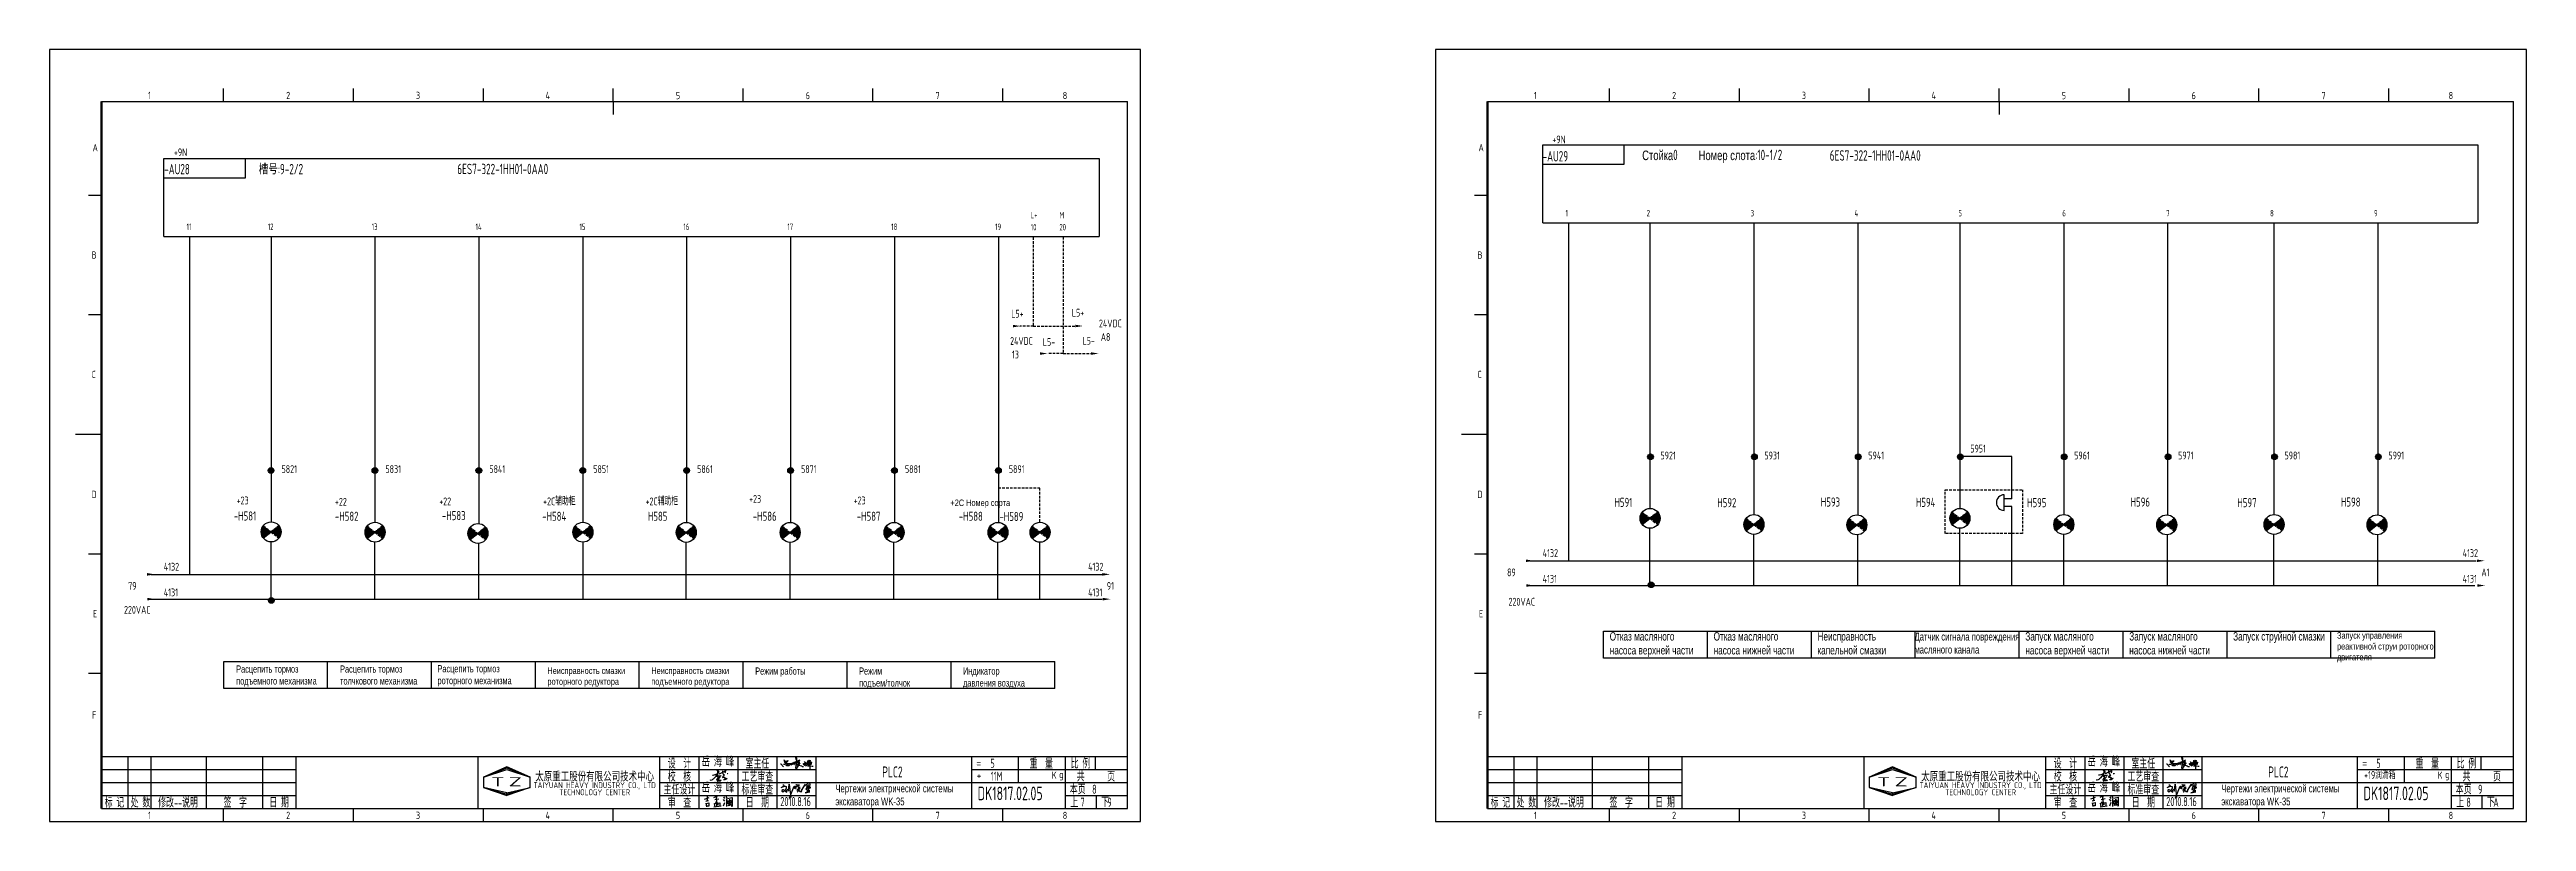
# Model space of a CAD drawing. Extents: x -2005 to 7010, y -1792 to 2924.
# Drawn here: x 2058 to 3012, y 4 to 301 of the extents above; entities that cross this region are included whole.
import ezdxf
from ezdxf.enums import TextEntityAlignment as Align

# ---------------------------------------------------------------- set-up
doc = ezdxf.new("R2010")
doc.units = 0
doc.header["$LTSCALE"] = 2
doc.linetypes.add('DASHED2', pattern=[0.375, 0.25, -0.125])
doc.layers.get('0').update_dxf_attribs({"linetype": 'CONTINUOUS'})
for name, color, linetype in [('01', 7, 'CONTINUOUS'), ('11', 3, 'CONTINUOUS'), ('CONTINUOUS', 7, 'CONTINUOUS')]:
    doc.layers.add(name, color=color, linetype=linetype)
doc.styles.add('ROMAN', font='ROMANC.shx', dxfattribs={"width": 0.7, "height": 0.7})
doc.styles.add('ROMANS', font='romans', dxfattribs={"width": 0.67, "bigfont": 'hzlib'})
doc.styles.get("Standard").update_dxf_attribs({"font": 'isocp.shx', "width": 0.707, "bigfont": 'dfst.shx'})

msp = doc.modelspace()

# ---------------------------------------------------------------- texts
at = {"linetype": 'ByBlock', "ltscale": 2, "width": 0.67}
for s, p in [('+9N', (2636.58, 265.25)), ('+9N', (2105.94, 260.3)), ('+19润滑箱', (2949.08, 20.69))]:
    msp.add_text(s, height=3, dxfattribs=at).set_placement(p)
at = {"width": 0.707}
for p in [(2378.63, 21.27), (2912.15, 21.27)]:
    msp.add_text('PLC2', height=4.2, dxfattribs=at).set_placement(p)
at = {"char_height": 3.5, "attachment_point": 1}
for s, insert, width in [('岳 海 峰', (2309.08, 28.96), 12.9495), ('岳 海 峰', (2842.61, 28.96), 12.9495), ('岳 海 峰', (2309.08, 18.96), 12.9495), ('岳 海 峰', (2842.61, 18.96), 12.9495), ('2010.8.16', (2339.38, 13.73), 12.1142), ('2010.8.16', (2872.91, 13.73), 12.1142)]:
    msp.add_mtext(s, dxfattribs=dict(at, insert=insert, width=width))
at = {"layer": '01', "linetype": 'DASHED2', "ltscale": 2, "attachment_point": 1}
for s, insert, char_height, width in [('{\\fArial|b0|i0|c0|p34;+2C \\fArial|b0|i0|c204|p34;Номер сорта}', (2404.88, 128.18), 2.5, 25.774), ('{\\fArial|b0|i0|c204|p34;\\H0.9167x;Отказ масляного насоса верхней части }', (2658.66, 77.14), 3.5, 35.5205), ('{\\fArial|b0|i0|c204|p34;\\H0.9167x;Отказ масляного насоса нижней части}', (2698.66, 77.14), 3.5, 35.5205), ('{\\fArial|b0|i0|c204|p34;\\H0.9167x;Неисправность капельной смазки }', (2738.66, 77.14), 3.5, 35.5205), ('{\\fArial|b0|i0|c204|p34;Датчик сигнала повреждения масляного канала }', (2775.99, 76.94), 3, 41.4786), ('{\\fArial|b0|i0|c204|p34;\\H0.9167x;Запуск масляного насоса верхней части}', (2818.66, 77.14), 3.5, 35.5205), ('{\\fArial|b0|i0|c204|p34;\\H0.9167x;Запуск масляного насоса нижней части }', (2858.66, 77.14), 3.5, 35.5205), ('{\\fArial|b0|i0|c204|p34;\\H0.9167x;Запуск струйной смазки}', (2898.66, 77.14), 3.5, 35.5205), ('{\\fArial|b0|i0|c204|p34;Запуск управления реактивной струи роторного двигателя}', (2938.66, 77.14), 2.5, 35.5205), ('{\\fArial|b0|i0|c204|p34;\\H0.9167x;Расцепить тормоз подъемного механизма}', (2129.91, 64.35), 3, 31.4135), ('{\\fArial|b0|i0|c204|p34;\\H0.9167x;Расцепить тормоз толчкового механизма}', (2169.91, 64.35), 3, 28.7421), ('{\\fArial|b0|i0|c204|p34;\\H0.9167x;Расцепить тормоз роторного механизма}', (2207.4, 64.47), 3, 28.7421), ('{\\fArial|b0|i0|c204|p34;Неисправность смазки роторного редуктора}', (2249.72, 63.57), 2.5, 27.5776), ('{\\fArial|b0|i0|c204|p34;Неисправность смазки подъемного редуктора}', (2289.72, 63.57), 2.5, 26.4106), ('{\\fArial|b0|i0|c204|p34;\\H0.9167x;Режим работы}', (2329.72, 63.57), 3, 25.774), ('{\\fArial|b0|i0|c204|p34;\\H0.9167x;Режим подъем/толчок}', (2369.72, 63.57), 3, 25.774), ('{\\fArial|b0|i0|c204|p34;\\H0.9167x;Индикатор давления воздуха}', (2409.72, 63.57), 3, 25.774), ('{\\fArial|b0|i0|c204|p34;Чертежи электрической системы экскаватора \\fArial|b0|i0|c0|p34;WK-35}', (2360.57, 18.52), 3, 50.6186), ('{\\fArial|b0|i0|c204|p34;Чертежи электрической системы экскаватора \\fArial|b0|i0|c0|p34;WK-35}', (2894.1, 18.52), 3, 50.6186)]:
    msp.add_mtext(s, dxfattribs=dict(at, insert=insert, char_height=char_height, width=width))
at = {"layer": '11', "width": 0.707}
for p in [(2415.33, 12.5), (2948.86, 12.5)]:
    msp.add_text('DK1817.02.05', height=5.25, dxfattribs=at).set_placement(p)
at = {"layer": 'CONTINUOUS', "linetype": 'Continuous', "style": 'ROMAN'}
for s, height, width, p in [('1', 2.8, 0.7, (2095.98, 282.27)), ('2', 2.8, 0.7, (2149.14, 282.27)), ('3', 2.8, 0.7, (2199.11, 282.27)), ('4', 2.8, 0.7, (2249.01, 282.27)), ('5', 2.8, 0.7, (2299.15, 282.23)), ('6', 2.8, 0.7, (2349.13, 282.23)), ('7', 2.8, 0.7, (2399.16, 282.23)), ('8', 2.8, 0.7, (2448.11, 282.23)), ('1', 2.8, 0.7, (2629.51, 282.27)), ('2', 2.8, 0.7, (2682.67, 282.27)), ('3', 2.8, 0.7, (2732.64, 282.27)), ('4', 2.8, 0.7, (2782.54, 282.27)), ('5', 2.8, 0.7, (2832.68, 282.23)), ('6', 2.8, 0.7, (2882.66, 282.23)), ('7', 2.8, 0.7, (2932.69, 282.23)), ('8', 2.8, 0.7, (2981.64, 282.23)), ('A', 2.8, 0.7, (2074.62, 262.18)), ('A', 2.8, 0.7, (2608.15, 262.18)), ('B', 2.8, 0.7, (2074.23, 220.86)), ('B', 2.8, 0.7, (2607.76, 220.86)), ('C', 2.8, 0.7, (2074.23, 174.92)), ('C', 2.8, 0.7, (2607.76, 174.92)), ('D', 2.8, 0.7, (2074.23, 128.75)), ('D', 2.8, 0.7, (2607.76, 128.75)), ('E', 2.8, 0.7, (2074.79, 82.86)), ('E', 2.8, 0.7, (2608.31, 82.86)), ('F', 2.8, 0.7, (2074.43, 43.86)), ('F', 2.8, 0.7, (2607.96, 43.86)), ('T', 3.5, 1.8, (2228.05, 17.83)), ('Z', 3.5, 1.8, (2234.75, 17.83)), ('K', 2.8, 0.7, (2443.89, 20.72)), ('g', 2.8, 0.7, (2446.72, 20.99)), ('T', 3.5, 1.8, (2761.58, 17.83)), ('Z', 3.5, 1.8, (2768.28, 17.83)), ('K', 2.8, 0.7, (2977.42, 20.72)), ('g', 2.8, 0.7, (2980.25, 20.99)), ('1', 2.8, 0.7, (2095.98, 5.27)), ('2', 2.8, 0.7, (2149.14, 5.27)), ('3', 2.8, 0.7, (2199.11, 5.27)), ('4', 2.8, 0.7, (2249.01, 5.27)), ('5', 2.8, 0.7, (2299.15, 5.23)), ('6', 2.8, 0.7, (2349.13, 5.23)), ('7', 2.8, 0.7, (2399.16, 5.23)), ('8', 2.8, 0.7, (2448.11, 5.23)), ('1', 2.8, 0.7, (2629.51, 5.27)), ('2', 2.8, 0.7, (2682.67, 5.27)), ('3', 2.8, 0.7, (2732.64, 5.27)), ('4', 2.8, 0.7, (2782.54, 5.27)), ('5', 2.8, 0.7, (2832.68, 5.23)), ('6', 2.8, 0.7, (2882.66, 5.23)), ('7', 2.8, 0.7, (2932.69, 5.23)), ('8', 2.8, 0.7, (2981.64, 5.23))]:
    msp.add_text(s, height=height, dxfattribs=dict(at, width=width)).set_placement(p)
at = {"layer": 'CONTINUOUS', "color": 0, "width": 0.707}
for s, p in [('-AU29', (2632.84, 258.27)), ('-AU28', (2102.2, 253.32))]:
    msp.add_text(s, height=4, dxfattribs=at).set_placement(p)
at = {"layer": 'CONTINUOUS', "color": 0, "width": 0.65052}
for p, p2 in [((2743.38, 258.58), (2778.38, 258.58)), ((2215.02, 253.38), (2250.02, 253.38))]:
    msp.add_text('6ES7-322-1HH01-0AA0', height=4, dxfattribs=at).set_placement(p, p2, align=Align.FIT)
at = {"layer": 'CONTINUOUS', "width": 0.67}
for s, height, p in [('L+', 2.5, (2435.78, 236.39)), ('M', 2.5, (2446.82, 236.39)), ('1', 2.5, (2641.66, 237.13)), ('2', 2.5, (2672.91, 237.13)), ('3', 2.5, (2712.91, 237.13)), ('4', 2.5, (2752.91, 237.13)), ('5', 2.5, (2792.91, 237.13)), ('6', 2.5, (2832.91, 237.13)), ('7', 2.5, (2872.91, 237.13)), ('8', 2.5, (2912.91, 237.13)), ('9', 2.5, (2952.91, 237.13)), ('11', 2.5, (2110.82, 231.9)), ('12', 2.5, (2142.07, 231.9)), ('13', 2.5, (2182.07, 231.9)), ('14', 2.5, (2222.07, 231.9)), ('15', 2.5, (2262.07, 231.9)), ('16', 2.5, (2302.07, 231.9)), ('17', 2.5, (2342.07, 231.9)), ('18', 2.5, (2382.07, 231.9)), ('19', 2.5, (2422.07, 231.9)), ('10', 2.5, (2435.78, 231.74)), ('20', 2.5, (2446.82, 231.74)), ('L5+', 3, (2428.27, 198.2)), ('L5+', 3, (2451.6, 198.57)), ('24VDC', 3, (2427.84, 187.71)), ('L5-', 3, (2455.7, 187.78)), ('24VDC', 3, (2462.05, 194.46)), ('A8', 3, (2462.75, 189.23)), ('13', 3, (2428.54, 182.48)), ('L5-', 3, (2440.43, 187.29)), ('5921', 3, (2678.21, 143.63)), ('5931', 3, (2718.21, 143.63)), ('5941', 3, (2758.21, 143.63)), ('5951', 3, (2797.48, 146.27)), ('5961', 3, (2837.48, 143.63)), ('5971', 3, (2877.48, 143.63)), ('5981', 3, (2918.44, 143.63)), ('5991', 3, (2958.44, 143.63)), ('5821', 3, (2147.36, 138.4)), ('5831', 3, (2187.36, 138.4)), ('5841', 3, (2227.36, 138.4)), ('5851', 3, (2267.36, 138.4)), ('5861', 3, (2307.36, 138.4)), ('5871', 3, (2347.36, 138.4)), ('5881', 3, (2387.36, 138.4)), ('5891', 3, (2427.36, 138.4)), ('+2C辅助柜', 3, (2248.06, 125.99)), ('+2C辅助柜', 3, (2287.52, 125.99)), ('4132', 3, (2632.87, 106.09)), ('4132', 3, (2987.03, 106.09)), ('79', 3, (2088.32, 93.43)), ('4132', 3, (2102.03, 100.85)), ('4132', 3, (2457.87, 100.85)), ('91', 3, (2465.07, 93.43)), ('89', 3, (2619.16, 98.66)), ('4131', 3, (2632.87, 96.19)), ('4131', 3, (2987.03, 96.19)), ('A1', 3, (2994.24, 98.66)), ('220VAC', 3, (2086.72, 84.24)), ('4131', 3, (2102.03, 90.96)), ('4131', 3, (2457.87, 90.96)), ('220VAC', 3, (2619.71, 87.37)), ('11M', 3.5, (2420.37, 19.94)), ('5', 3.5, (2420.26, 24.96)), ('5', 3.5, (2953.79, 24.96)), ('7', 3.5, (2454.92, 9.95)), ('8', 3.5, (2459.42, 14.95)), ('9', 3.5, (2465.3, 9.95)), ('8', 3.5, (2988.44, 9.95)), ('9', 3.5, (2992.95, 14.95)), ('A', 3.5, (2998.83, 9.95))]:
    msp.add_text(s, height=height, dxfattribs=at).set_placement(p)
at = {"layer": 'CONTINUOUS', "color": 3, "width": 0.67}
for s, p in [('+23', (2130.1, 126.35)), ('+22', (2167.93, 125.82)), ('+22', (2208.09, 125.99)), ('+23', (2327.37, 126.92)), ('+23', (2367.63, 126.35))]:
    msp.add_text(s, height=3, dxfattribs=at).set_placement(p)
at = {"layer": 'CONTINUOUS', "style": 'ROMANS', "width": 0.67}
for s, p in [('H591', (2660.47, 125.35)), ('H592', (2700.05, 125.23)), ('H593', (2739.93, 125.48)), ('H594', (2776.51, 125.35)), ('H595', (2819.32, 125.23)), ('H596', (2859.2, 125.48)), ('H597', (2900.28, 125.23)), ('H598', (2940.16, 125.48)), ('-H581', (2128.98, 120.11)), ('-H582', (2167.91, 120)), ('-H583', (2209.1, 120.25)), ('-H584', (2247.74, 120)), ('H585', (2288.39, 120)), ('-H586', (2328.78, 120)), ('-H587', (2368.8, 120)), ('-H588', (2408.09, 120)), ('-H589', (2423.74, 119.93))]:
    msp.add_text(s, height=3.5, dxfattribs=at).set_placement(p)
at = {"layer": 'CONTINUOUS', "width": 0.67}
for s, p in [('设  计', (2300.55, 26.83)), ('室主任', (2330.55, 26.83)), ('重  量', (2439.85, 26.83)), ('比 例', (2454.95, 26.83)), ('设  计', (2834.08, 26.83)), ('室主任', (2864.08, 26.83)), ('重  量', (2973.38, 26.83)), ('比 例', (2988.48, 26.83)), ('校  核', (2300.55, 21.83)), ('工艺审查', (2330.55, 21.83)), ('共      页', (2460.85, 21.83)), ('校  核', (2834.08, 21.83)), ('工艺审查', (2864.08, 21.83)), ('共      页', (2994.38, 21.83)), ('标 记', (2083.05, 11.83)), ('处 数', (2093.05, 11.83)), ('修改--说明', (2107.52, 11.83)), ('签  字', (2129.55, 11.83)), ('日 期', (2146.43, 11.83)), ('主任设计', (2300.55, 16.83)), ('审  查', (2300.55, 11.83)), ('标准审查', (2330.55, 16.83)), ('日  期', (2330.55, 11.83)), ('上', (2452.55, 11.85)), ('本页', (2453.85, 16.94)), ('下', (2464.38, 11.85)), ('标 记', (2616.58, 11.83)), ('处 数', (2626.58, 11.83)), ('修改--说明', (2641.05, 11.83)), ('签  字', (2663.08, 11.83)), ('日 期', (2679.96, 11.83)), ('主任设计', (2834.08, 16.83)), ('审  查', (2834.08, 11.83)), ('标准审查', (2864.08, 16.83)), ('日  期', (2864.08, 11.83)), ('上', (2986.08, 11.85)), ('本页', (2987.38, 16.94)), ('下', (2997.9, 11.85))]:
    msp.add_text(s, height=3.5, dxfattribs=at).set_placement(p, align=Align.MIDDLE)
at = {"layer": 'CONTINUOUS', "linetype": 'Continuous', "style": 'ROMAN'}
for s, p in [('=', (2414.79, 25.38)), ('+', (2414.89, 20.64)), ('=', (2948.31, 25.38))]:
    msp.add_text(s, height=2.8, dxfattribs=at).set_placement(p)
at = {"layer": 'CONTINUOUS', "color": 0, "char_height": 4, "width": 130, "attachment_point": 4}
for s, insert in [('槽号:9-2/2', (2138.58, 255.33)), ('{\\fArial|b0|i0|c204|p34;\\H0.9167x;\\C256;Стойка}0     {\\fArial|b0|i0|c204|p34;\\H0.9167x;\\C256;Номер слота}:10-1/2', (2671.17, 260.24))]:
    msp.add_mtext(s, dxfattribs=dict(at, insert=insert))
at = {"layer": 'CONTINUOUS', "char_height": 3.3, "width": 50, "attachment_point": 5, "line_spacing_factor": 0.7125}
for insert in [(2267.91, 18.89), (2801.44, 18.89)]:
    msp.add_mtext('{\\f宋体|b0|i0|c134|p2;太原重工股份有限公司技术中心\\P\\Fromans.shx;\\H0.6969x;TAIYUAN HEAVY INDUSTRY CO., LTD\\PTECHNOLOGY CENTER}', dxfattribs=dict(at, insert=insert))

# ---------------------------------------------------------------- blocks, each defined once
blk = doc.blocks.new('A$C5BE500A0')
for p, q in [((0, 24), (1, 24)), ((1, 24), (13, 11)), ((12, 21), (14, 23)), ((14, 23), (18, 23)), ((15, 41), (22, 26)), ((15, 40), (15, 41)), ((15, 38), (15, 40)), ((15, 32), (21, 35)), ((16, 32), (15, 32)), ((19, 30), (16, 32)), ((18, 23), (26, 25)), ((22, 26), (19, 30)), ((21, 35), (24, 35)), ((25, 30), (23, 28)), ((23, 28), (23, 28)), ((23, 18), (24, 19)), ((24, 17), (23, 18)), ((24, 35), (28, 36)), ((24, 19), (26, 20)), ((27, 31), (25, 30)), ((26, 16), (25, 15)), ((26, 25), (37, 26)), ((26, 20), (29, 21)), ((28, 20), (26, 16)), ((29, 34), (27, 31)), ((28, 36), (30, 37)), ((29, 22), (28, 20)), ((29, 15), (28, 16)), ((30, 38), (29, 34)), ((30, 23), (29, 22)), ((29, 21), (33, 21)), ((32, 15), (29, 15)), ((30, 37), (30, 38)), ((32, 23), (30, 23)), ((33, 22), (32, 23)), ((35, 16), (32, 15)), ((33, 21), (33, 22)), ((38, 18), (35, 16)), ((37, 26), (41, 26)), ((40, 20), (38, 18)), ((40, 23), (44, 25)), ((41, 22), (40, 20)), ((41, 26), (42, 24)), ((42, 24), (41, 22)), ((44, 25), (51, 28)), ((45, 19), (49, 23)), ((49, 23), (54, 27)), ((51, 28), (56, 29)), ((54, 27), (59, 30)), ((56, 29), (61, 30)), ((57, 21), (56, 20)), ((57, 32), (57, 30)), ((57, 30), (58, 25)), ((58, 25), (57, 21)), ((59, 30), (65, 34)), ((61, 30), (62, 29)), ((63, 21), (76, 18)), ((67, 21), (63, 21)), ((65, 18), (63, 9)), ((63, 9), (64, 0)), ((64, 52), (66, 52)), ((64, 49), (64, 52)), ((65, 44), (64, 49)), ((64, 0), (67, 3)), ((64, 0), (64, 0)), ((67, 49), (65, 18)), ((68, 40), (65, 44)), ((65, 34), (72, 37)), ((66, 52), (66, 51)), ((66, 51), (67, 49)), ((70, 21), (67, 21)), ((67, 3), (74, 14)), ((70, 36), (68, 40)), ((68, 29), (73, 29)), ((69, 29), (68, 29)), ((72, 30), (69, 29)), ((74, 33), (70, 36)), ((75, 36), (70, 34)), ((70, 33), (72, 34)), ((70, 34), (70, 33)), ((77, 24), (70, 21)), ((72, 37), (78, 39)), ((72, 34), (75, 34)), ((75, 32), (72, 30)), ((73, 29), (78, 30)), ((78, 31), (74, 33)), ((74, 14), (78, 20)), ((80, 39), (75, 36)), ((75, 34), (77, 34)), ((77, 33), (75, 32)), ((76, 18), (82, 17)), ((77, 34), (78, 34)), ((78, 33), (77, 33)), ((80, 25), (77, 24)), ((78, 39), (80, 39)), ((78, 34), (78, 33)), ((80, 30), (78, 31)), ((78, 30), (80, 30)), ((78, 20), (81, 26)), ((82, 27), (80, 25)), ((81, 26), (82, 27)), ((82, 17), (87, 15)), ((87, 15), (91, 13)), ((91, 13), (95, 13)), ((95, 25), (95, 24)), ((95, 24), (95, 23)), ((95, 23), (96, 23)), ((95, 13), (96, 13)), ((96, 23), (97, 23)), ((99, 24), (97, 26)), ((97, 23), (98, 25)), ((98, 25), (101, 27)), ((99, 31), (100, 32)), ((101, 23), (99, 24)), ((99, 17), (102, 21)), ((101, 21), (99, 17)), ((100, 32), (101, 32)), ((101, 32), (102, 31)), ((102, 28), (101, 21)), ((101, 27), (103, 26)), ((103, 24), (101, 23)), ((102, 31), (102, 28)), ((102, 21), (103, 22)), ((103, 26), (105, 25)), ((105, 24), (103, 24)), ((103, 22), (104, 20)), ((104, 29), (108, 26)), ((104, 20), (104, 19)), ((104, 19), (105, 16)), ((105, 25), (105, 24)), ((105, 16), (106, 16)), ((106, 16), (108, 17)), ((108, 26), (116, 20)), ((108, 17), (111, 23)), ((111, 23), (113, 31)), ((113, 31), (112, 31)), ((112, 22), (126, 23)), ((115, 22), (112, 22)), ((113, 31), (114, 35)), ((117, 33), (113, 31)), ((113, 27), (127, 26)), ((125, 27), (113, 27)), ((113, 15), (125, 15)), ((114, 35), (115, 38)), ((115, 38), (118, 39)), ((122, 23), (115, 22)), ((116, 20), (119, 19)), ((122, 35), (117, 33)), ((117, 31), (121, 32)), ((118, 39), (123, 38)), ((119, 19), (121, 20)), ((121, 32), (124, 32)), ((121, 20), (121, 21)), ((125, 37), (122, 35)), ((122, 31), (122, 2)), ((123, 28), (122, 31)), ((126, 25), (122, 23)), ((123, 38), (125, 37)), ((128, 25), (123, 28)), ((124, 32), (129, 31)), ((128, 27), (125, 27)), ((125, 15), (132, 14)), ((127, 26), (126, 25)), ((126, 23), (130, 24)), ((130, 28), (128, 27)), ((131, 24), (128, 25)), ((129, 31), (131, 30)), ((131, 30), (130, 28)), ((130, 24), (131, 24)), ((132, 14), (137, 14))]:
    blk.add_line(p, q)
blk = doc.blocks.new('lf')
for points in [[(421.5, 320.1), (421.3, 317.6), (420, 315.1), (418.6, 312.6), (416.7, 310.5), (414.9, 308.5), (411.9, 305.6), (410.1, 304.1), (408, 302.6), (406.1, 302), (403.6, 302.6), (403.6, 303.5), (403.9, 303.5)], [(409.4, 317.6), (411.9, 317.6), (420.7, 320.5), (429.4, 326.1), (429, 328.4), (426.7, 330.1), (424.2, 331.3), (423.4, 332.6), (424.4, 333.4), (425, 330.7), (425, 327.4), (425, 324.7), (424.8, 321.8), (424.8, 320.3), (424.8, 318.7), (425, 314.7), (425, 313), (424.8, 313)], [(421.3, 316.2), (424.8, 315.9), (427.1, 316), (429.8, 316), (434.8, 316.8), (436, 316.8)], [(421.9, 314.1), (423.8, 314.1), (425.4, 313.7), (426, 313), (426.9, 312), (427.1, 312), (426.5, 310.5), (426.1, 309.5), (424.2, 306.6), (423.1, 305.4), (422.1, 304.5), (423.2, 303.3), (427.3, 303.1), (429.8, 303.1), (432.3, 302.9), (435.4, 302.7), (433.1, 299.9), (424.6, 299.5), (424, 300.4), (425.6, 303.3), (434.3, 313.5)], [(432.1, 320.3), (430.6, 321.6), (450.9, 331.7), (450.9, 332.2)], [(439.5, 330.9), (440, 324.5), (442, 320.7)], [(441.8, 320.7), (443.7, 320.1), (444.9, 317.6), (443.1, 315.5), (439.7, 311.8), (439.8, 310.6), (445.4, 311.2), (447, 310.3), (445.6, 307.4), (453.6, 308), (450.3, 304.7), (447, 303.3), (443.7, 303.1), (442.9, 303.7)], [(446.2, 333.8), (448.1, 330.5), (448.1, 326.7), (446.6, 323.8)], [(453.4, 322.4), (454.9, 322.2), (455.7, 321.8), (456.1, 321.6), (456.3, 321.4)]]:
    blk.add_lwpolyline(points)

# ---------------------------------------------------------------- hatches: boundary and pattern name
h = msp.add_hatch(color=256)
edge = h.paths.add_edge_path()
edge.add_arc((2674.37, 144.63), 1.1, 0, 360)
h = msp.add_hatch(color=256)
edge = h.paths.add_edge_path()
edge.add_arc((2714.37, 144.63), 1.1, 0, 360)
h = msp.add_hatch(color=256)
edge = h.paths.add_edge_path()
edge.add_arc((2754.34, 144.63), 1.1, 0, 360)
h = msp.add_hatch(color=256)
edge = h.paths.add_edge_path()
edge.add_arc((2793.64, 144.63), 1.1, 0, 360)
h = msp.add_hatch(color=256)
edge = h.paths.add_edge_path()
edge.add_arc((2833.64, 144.63), 1.1, 0, 360)
h = msp.add_hatch(color=256)
edge = h.paths.add_edge_path()
edge.add_arc((2873.61, 144.63), 1.1, 0, 360)
h = msp.add_hatch(color=256)
edge = h.paths.add_edge_path()
edge.add_arc((2914.6, 144.63), 1.1, 0, 360)
h = msp.add_hatch(color=256)
edge = h.paths.add_edge_path()
edge.add_arc((2954.57, 144.63), 1.1, 0, 360)
h = msp.add_hatch(color=256)
edge = h.paths.add_edge_path()
edge.add_arc((2423.32, 139.4), 1.1, 0, 360)
at = {"layer": '01', "linetype": 'DASHED2', "ltscale": 2}
h = msp.add_hatch(color=6, dxfattribs=at)
edge = h.paths.add_edge_path()
edge.add_arc((2143.36, 115.73), 3.84, 141.43516, 218.56484)
edge.add_line((2140.35, 113.34), (2143.36, 115.73))
edge.add_line((2143.36, 115.73), (2140.35, 118.12))
h = msp.add_hatch(color=6, dxfattribs=at)
edge = h.paths.add_edge_path()
edge.add_arc((2143.29, 115.73), 3.84, 321.43516, 398.56484)
edge.add_line((2146.3, 118.12), (2143.29, 115.73))
edge.add_line((2143.29, 115.73), (2146.3, 113.34))
h = msp.add_hatch(color=6, dxfattribs=at)
edge = h.paths.add_edge_path()
edge.add_arc((2183.36, 115.62), 3.84, 141.43516, 218.56484)
edge.add_line((2180.35, 113.22), (2183.36, 115.62))
edge.add_line((2183.36, 115.62), (2180.35, 118.01))
h = msp.add_hatch(color=6, dxfattribs=at)
edge = h.paths.add_edge_path()
edge.add_arc((2183.29, 115.62), 3.84, 321.43516, 398.56484)
edge.add_line((2186.3, 118.01), (2183.29, 115.62))
edge.add_line((2183.29, 115.62), (2186.3, 113.22))
h = msp.add_hatch(color=6, dxfattribs=at)
edge = h.paths.add_edge_path()
edge.add_arc((2222.97, 115.14), 3.84, 141.43516, 218.56484)
edge.add_line((2219.97, 112.75), (2222.97, 115.14))
edge.add_line((2222.97, 115.14), (2219.97, 117.53))
h = msp.add_hatch(color=6, dxfattribs=at)
edge = h.paths.add_edge_path()
edge.add_arc((2222.91, 115.14), 3.84, 321.43516, 398.56484)
edge.add_line((2225.91, 117.53), (2222.91, 115.14))
edge.add_line((2222.91, 115.14), (2225.91, 112.75))
h = msp.add_hatch(color=6, dxfattribs=at)
edge = h.paths.add_edge_path()
edge.add_arc((2263.38, 115.62), 3.84, 141.43516, 218.56484)
edge.add_line((2260.38, 113.22), (2263.38, 115.62))
edge.add_line((2263.38, 115.62), (2260.38, 118.01))
h = msp.add_hatch(color=6, dxfattribs=at)
edge = h.paths.add_edge_path()
edge.add_arc((2263.32, 115.62), 3.84, 321.43516, 398.56484)
edge.add_line((2266.32, 118.01), (2263.32, 115.62))
edge.add_line((2263.32, 115.62), (2266.32, 113.22))
h = msp.add_hatch(color=6, dxfattribs=at)
edge = h.paths.add_edge_path()
edge.add_arc((2303.17, 115.55), 3.84, 141.43516, 218.56484)
edge.add_line((2300.17, 113.15), (2303.17, 115.55))
edge.add_line((2303.17, 115.55), (2300.17, 117.94))
h = msp.add_hatch(color=6, dxfattribs=at)
edge = h.paths.add_edge_path()
edge.add_arc((2303.11, 115.55), 3.84, 321.43516, 398.56484)
edge.add_line((2306.11, 117.94), (2303.11, 115.55))
edge.add_line((2303.11, 115.55), (2306.11, 113.15))
h = msp.add_hatch(color=6, dxfattribs=at)
edge = h.paths.add_edge_path()
edge.add_arc((2343.17, 115.55), 3.84, 141.43516, 218.56484)
edge.add_line((2340.17, 113.15), (2343.17, 115.55))
edge.add_line((2343.17, 115.55), (2340.17, 117.94))
h = msp.add_hatch(color=6, dxfattribs=at)
edge = h.paths.add_edge_path()
edge.add_arc((2343.11, 115.55), 3.84, 321.43516, 398.56484)
edge.add_line((2346.11, 117.94), (2343.11, 115.55))
edge.add_line((2343.11, 115.55), (2346.11, 113.15))
h = msp.add_hatch(color=6, dxfattribs=at)
edge = h.paths.add_edge_path()
edge.add_arc((2383.17, 115.55), 3.84, 141.43516, 218.56484)
edge.add_line((2380.17, 113.15), (2383.17, 115.55))
edge.add_line((2383.17, 115.55), (2380.17, 117.94))
h = msp.add_hatch(color=6, dxfattribs=at)
edge = h.paths.add_edge_path()
edge.add_arc((2383.11, 115.55), 3.84, 321.43516, 398.56484)
edge.add_line((2386.11, 117.94), (2383.11, 115.55))
edge.add_line((2383.11, 115.55), (2386.11, 113.15))
h = msp.add_hatch(color=6, dxfattribs=at)
edge = h.paths.add_edge_path()
edge.add_arc((2423.17, 115.55), 3.84, 141.43516, 218.56484)
edge.add_line((2420.17, 113.15), (2423.17, 115.55))
edge.add_line((2423.17, 115.55), (2420.17, 117.94))
h = msp.add_hatch(color=6, dxfattribs=at)
edge = h.paths.add_edge_path()
edge.add_arc((2423.11, 115.55), 3.84, 321.43516, 398.56484)
edge.add_line((2426.11, 117.94), (2423.11, 115.55))
edge.add_line((2423.11, 115.55), (2426.11, 113.15))
h = msp.add_hatch(color=6, dxfattribs=at)
edge = h.paths.add_edge_path()
edge.add_arc((2439.38, 115.61), 3.84, 141.43516, 218.56484)
edge.add_line((2436.38, 113.22), (2439.38, 115.61))
edge.add_line((2439.38, 115.61), (2436.38, 118))
h = msp.add_hatch(color=6, dxfattribs=at)
edge = h.paths.add_edge_path()
edge.add_arc((2439.32, 115.61), 3.84, 321.43516, 398.56484)
edge.add_line((2442.32, 118), (2439.32, 115.61))
edge.add_line((2439.32, 115.61), (2442.32, 113.22))
h = msp.add_hatch(color=6, dxfattribs=at)
edge = h.paths.add_edge_path()
edge.add_arc((2674.2, 120.96), 3.84, 141.43516, 218.56484)
edge.add_line((2671.2, 118.57), (2674.2, 120.96))
edge.add_line((2674.2, 120.96), (2671.2, 123.36))
h = msp.add_hatch(color=6, dxfattribs=at)
edge = h.paths.add_edge_path()
edge.add_arc((2674.14, 120.96), 3.84, 321.43516, 398.56484)
edge.add_line((2677.14, 123.36), (2674.14, 120.96))
edge.add_line((2674.14, 120.96), (2677.14, 118.57))
h = msp.add_hatch(color=6, dxfattribs=at)
edge = h.paths.add_edge_path()
edge.add_arc((2714.2, 118.6), 3.84, 141.43516, 218.56484)
edge.add_line((2711.2, 116.2), (2714.2, 118.6))
edge.add_line((2714.2, 118.6), (2711.2, 120.99))
h = msp.add_hatch(color=6, dxfattribs=at)
edge = h.paths.add_edge_path()
edge.add_arc((2714.14, 118.6), 3.84, 321.43516, 398.56484)
edge.add_line((2717.14, 120.99), (2714.14, 118.6))
edge.add_line((2714.14, 118.6), (2717.14, 116.2))
h = msp.add_hatch(color=6, dxfattribs=at)
edge = h.paths.add_edge_path()
edge.add_arc((2753.82, 118.46), 3.84, 141.43516, 218.56484)
edge.add_line((2750.81, 116.07), (2753.82, 118.46))
edge.add_line((2753.82, 118.46), (2750.81, 120.86))
h = msp.add_hatch(color=6, dxfattribs=at)
edge = h.paths.add_edge_path()
edge.add_arc((2753.75, 118.46), 3.84, 321.43516, 398.56484)
edge.add_line((2756.76, 120.86), (2753.75, 118.46))
edge.add_line((2753.75, 118.46), (2756.76, 116.07))
h = msp.add_hatch(color=6, dxfattribs=at)
edge = h.paths.add_edge_path()
edge.add_arc((2793.48, 120.96), 3.84, 141.43516, 218.56484)
edge.add_line((2790.47, 118.57), (2793.48, 120.96))
edge.add_line((2793.48, 120.96), (2790.47, 123.36))
h = msp.add_hatch(color=6, dxfattribs=at)
edge = h.paths.add_edge_path()
edge.add_arc((2793.41, 120.96), 3.84, 321.43516, 398.56484)
edge.add_line((2796.42, 123.36), (2793.41, 120.96))
edge.add_line((2793.41, 120.96), (2796.42, 118.57))
h = msp.add_hatch(color=6, dxfattribs=at)
edge = h.paths.add_edge_path()
edge.add_arc((2833.48, 118.6), 3.84, 141.43516, 218.56484)
edge.add_line((2830.47, 116.2), (2833.48, 118.6))
edge.add_line((2833.48, 118.6), (2830.47, 120.99))
h = msp.add_hatch(color=6, dxfattribs=at)
edge = h.paths.add_edge_path()
edge.add_arc((2833.41, 118.6), 3.84, 321.43516, 398.56484)
edge.add_line((2836.42, 120.99), (2833.41, 118.6))
edge.add_line((2833.41, 118.6), (2836.42, 116.2))
h = msp.add_hatch(color=6, dxfattribs=at)
edge = h.paths.add_edge_path()
edge.add_arc((2873.09, 118.46), 3.84, 141.43516, 218.56484)
edge.add_line((2870.09, 116.07), (2873.09, 118.46))
edge.add_line((2873.09, 118.46), (2870.09, 120.86))
h = msp.add_hatch(color=6, dxfattribs=at)
edge = h.paths.add_edge_path()
edge.add_arc((2873.03, 118.46), 3.84, 321.43516, 398.56484)
edge.add_line((2876.03, 120.86), (2873.03, 118.46))
edge.add_line((2873.03, 118.46), (2876.03, 116.07))
h = msp.add_hatch(color=6, dxfattribs=at)
edge = h.paths.add_edge_path()
edge.add_arc((2914.43, 118.6), 3.84, 141.43516, 218.56484)
edge.add_line((2911.43, 116.2), (2914.43, 118.6))
edge.add_line((2914.43, 118.6), (2911.43, 120.99))
h = msp.add_hatch(color=6, dxfattribs=at)
edge = h.paths.add_edge_path()
edge.add_arc((2914.37, 118.6), 3.84, 321.43516, 398.56484)
edge.add_line((2917.37, 120.99), (2914.37, 118.6))
edge.add_line((2914.37, 118.6), (2917.37, 116.2))
h = msp.add_hatch(color=6, dxfattribs=at)
edge = h.paths.add_edge_path()
edge.add_arc((2954.05, 118.46), 3.84, 141.43516, 218.56484)
edge.add_line((2951.04, 116.07), (2954.05, 118.46))
edge.add_line((2954.05, 118.46), (2951.04, 120.86))
h = msp.add_hatch(color=6, dxfattribs=at)
edge = h.paths.add_edge_path()
edge.add_arc((2953.98, 118.46), 3.84, 321.43516, 398.56484)
edge.add_line((2956.99, 120.86), (2953.98, 118.46))
edge.add_line((2953.98, 118.46), (2956.99, 116.07))
at = {"layer": 'CONTINUOUS'}
h = msp.add_hatch(color=256, dxfattribs=at)
edge = h.paths.add_edge_path()
edge.add_arc((2143.32, 139.4), 1.1, 0, 360)
h = msp.add_hatch(color=256, dxfattribs=at)
edge = h.paths.add_edge_path()
edge.add_arc((2183.32, 139.4), 1.1, 0, 360)
h = msp.add_hatch(color=256, dxfattribs=at)
edge = h.paths.add_edge_path()
edge.add_arc((2223.32, 139.4), 1.1, 0, 360)
h = msp.add_hatch(color=256, dxfattribs=at)
edge = h.paths.add_edge_path()
edge.add_arc((2263.32, 139.4), 1.1, 0, 360)
h = msp.add_hatch(color=256, dxfattribs=at)
edge = h.paths.add_edge_path()
edge.add_arc((2303.32, 139.4), 1.1, 0, 360)
h = msp.add_hatch(color=256, dxfattribs=at)
edge = h.paths.add_edge_path()
edge.add_arc((2343.32, 139.4), 1.1, 0, 360)
h = msp.add_hatch(color=256, dxfattribs=at)
edge = h.paths.add_edge_path()
edge.add_arc((2383.32, 139.4), 1.1, 0, 360)
h = msp.add_hatch(color=256, dxfattribs=at)
edge = h.paths.add_edge_path()
edge.add_arc((2674.63, 95.41), 1.1, 0, 360)
h = msp.add_hatch(color=256, dxfattribs=at)
edge = h.paths.add_edge_path()
edge.add_arc((2143.43, 89.36), 1.1, 0, 360)

# ---------------------------------------------------------------- linework, layer by layer
at = {"color": 0}
msp.add_line((2813.47, 144.77), (2793.47, 144.77), dxfattribs=at)
for p, q in [((2656.31, 77.6), (2976.31, 77.6)), ((2656.31, 67.19), (2656.31, 77.6)), ((2696.31, 67.19), (2696.31, 77.6)), ((2736.31, 67.19), (2736.31, 77.6)), ((2776.31, 67.19), (2776.31, 77.6)), ((2816.31, 67.19), (2816.31, 77.6)), ((2856.31, 67.19), (2856.31, 77.6)), ((2896.31, 67.19), (2896.31, 77.6)), ((2936.31, 67.19), (2936.31, 77.6)), ((2976.31, 67.19), (2976.31, 77.6)), ((2976.31, 67.19), (2656.31, 67.19)), ((2696.31, 67.19), (2696.31, 74.69)), ((2736.31, 67.19), (2736.31, 74.69)), ((2776.31, 67.19), (2776.31, 74.69)), ((2816.31, 67.19), (2816.31, 74.69)), ((2856.31, 67.19), (2856.31, 74.69)), ((2896.31, 67.19), (2896.31, 74.69)), ((2936.31, 67.19), (2936.31, 74.69)), ((2125.09, 65.83), (2445.09, 65.83)), ((2125.09, 55.43), (2125.09, 65.83)), ((2165.09, 55.43), (2165.09, 65.83)), ((2165.09, 55.43), (2165.09, 62.93)), ((2205.09, 55.43), (2205.09, 65.83)), ((2205.09, 55.43), (2205.09, 62.93)), ((2245.09, 55.43), (2245.09, 65.83)), ((2245.09, 55.43), (2245.09, 62.93)), ((2285.09, 55.43), (2285.09, 65.83)), ((2285.09, 55.43), (2285.09, 62.93)), ((2325.09, 55.43), (2325.09, 65.83)), ((2325.09, 55.43), (2325.09, 62.93)), ((2365.09, 55.43), (2365.09, 65.83)), ((2365.09, 55.43), (2365.09, 62.93)), ((2405.09, 55.43), (2405.09, 65.83)), ((2405.09, 55.43), (2405.09, 62.93)), ((2445.09, 55.43), (2445.09, 65.83)), ((2445.09, 55.43), (2125.09, 55.43)), ((2353.05, 19.33), (2413.05, 19.33)), ((2886.58, 19.33), (2946.58, 19.33)), ((2310.23, 12.94), (2312.04, 13.59)), ((2310.75, 12.16), (2311.79, 12.42)), ((2310.75, 11.38), (2311.01, 9.96)), ((2310.88, 11.26), (2311.91, 11.51)), ((2311.91, 10.22), (2310.88, 10.22)), ((2311.01, 12.42), (2311.01, 12.42)), ((2311.24, 14.12), (2311.24, 12.3)), ((2311.91, 11.51), (2311.91, 10.22)), ((2313.79, 13.54), (2314.95, 14.06)), ((2313.79, 13.54), (2313.79, 13.54)), ((2313.8, 9.91), (2316.56, 10.28)), ((2313.86, 11.26), (2314.12, 9.96)), ((2313.99, 11.26), (2316.06, 11.51)), ((2314.18, 12.76), (2315.73, 13.02)), ((2314.95, 11.47), (2314.44, 11.73)), ((2314.95, 14.06), (2314.69, 13.28)), ((2314.69, 13.28), (2314.69, 13.02)), ((2314.69, 13.02), (2314.95, 11.47)), ((2314.77, 11.26), (2314.77, 10.22)), ((2315.28, 11.38), (2315.28, 10.61)), ((2316.06, 11.51), (2316.06, 10.09)), ((2317.37, 12.83), (2317.92, 12.1)), ((2317.55, 13.77), (2317.92, 13.13)), ((2317.55, 10.28), (2318.07, 11.61)), ((2318.37, 13.98), (2318.74, 13.34)), ((2318.61, 13.04), (2318.61, 10.04)), ((2318.92, 11.89), (2318.95, 11.19)), ((2320.62, 12.1), (2318.95, 11.77)), ((2318.95, 11.19), (2320.74, 11.49)), ((2318.98, 12.25), (2320.4, 12.55)), ((2319.07, 13.19), (2320.77, 13.55)), ((2319.5, 10.85), (2319.16, 10.34)), ((2319.37, 11.58), (2319.55, 11.43)), ((2319.77, 12.89), (2319.86, 10.28)), ((2320.19, 11.77), (2320.01, 11.43)), ((2320.19, 11.02), (2320.53, 10.68)), ((2320.8, 10.1), (2320.53, 10.4)), ((2320.74, 11.49), (2320.62, 12.1)), ((2320.77, 13.55), (2320.8, 13.55)), ((2320.8, 13.55), (2320.8, 10.1)), ((2843.85, 13.01), (2845.66, 13.65)), ((2844.37, 12.23), (2845.4, 12.49)), ((2844.37, 11.45), (2844.63, 10.03)), ((2844.5, 11.32), (2845.53, 11.58)), ((2845.53, 10.29), (2844.5, 10.29)), ((2844.63, 12.49), (2844.63, 12.49)), ((2844.86, 14.18), (2844.86, 12.37)), ((2845.53, 11.58), (2845.53, 10.29)), ((2847.41, 13.61), (2848.57, 14.13)), ((2847.41, 13.61), (2847.41, 13.61)), ((2847.42, 9.98), (2850.18, 10.34)), ((2847.48, 11.32), (2847.74, 10.03)), ((2847.61, 11.32), (2849.68, 11.58)), ((2847.8, 12.83), (2849.35, 13.09)), ((2848.57, 11.54), (2848.05, 11.8)), ((2848.57, 14.13), (2848.31, 13.35)), ((2848.31, 13.35), (2848.31, 13.09)), ((2848.31, 13.09), (2848.57, 11.54)), ((2848.38, 11.32), (2848.38, 10.29)), ((2848.9, 11.45), (2848.9, 10.68)), ((2849.68, 11.58), (2849.68, 10.16)), ((2850.99, 12.9), (2851.53, 12.17)), ((2851.17, 13.83), (2851.53, 13.2)), ((2851.17, 10.35), (2851.69, 11.68)), ((2851.99, 14.05), (2852.35, 13.41)), ((2852.23, 13.11), (2852.23, 10.11)), ((2852.54, 11.96), (2852.57, 11.26)), ((2854.24, 12.17), (2852.57, 11.83)), ((2852.57, 11.26), (2854.36, 11.56)), ((2852.6, 12.32), (2854.02, 12.62)), ((2852.69, 13.26), (2854.39, 13.62)), ((2853.12, 10.92), (2852.78, 10.41)), ((2852.99, 11.65), (2853.17, 11.5)), ((2853.39, 12.96), (2853.48, 10.35)), ((2853.81, 11.83), (2853.63, 11.5)), ((2853.8, 11.09), (2854.14, 10.75)), ((2854.42, 10.17), (2854.14, 10.47)), ((2854.36, 11.56), (2854.24, 12.17)), ((2854.39, 13.62), (2854.42, 13.62)), ((2854.42, 13.62), (2854.42, 10.17))]:
    msp.add_line(p, q)
for points in [[(2102.07, 259.4), (2133.32, 259.4), (2133.32, 251.9), (2102.07, 251.9)], [(2632.91, 264.63), (2664.16, 264.63), (2664.16, 257.13), (2632.91, 257.13)]]:
    msp.add_lwpolyline(points, close=True)
for centre in [(2674.37, 144.63), (2714.37, 144.63), (2754.34, 144.63), (2793.64, 144.63), (2833.64, 144.63), (2873.61, 144.63), (2914.6, 144.63), (2954.57, 144.63), (2423.32, 139.4)]:
    msp.add_circle(centre, 1.1)
at = {"layer": '01', "linetype": 'DASHED2', "ltscale": 2}
for p, q in [((2436.76, 229.14), (2436.76, 194.96)), ((2448.23, 229.25), (2448.23, 184.36)), ((2436.76, 194.96), (2431.52, 194.96)), ((2436.76, 194.96), (2452.89, 194.96)), ((2448.23, 184.36), (2442.46, 184.36)), ((2448.23, 184.36), (2458.95, 184.36)), ((2439.32, 132.54), (2423.25, 132.54)), ((2439.32, 119.64), (2439.32, 132.54))]:
    msp.add_line(p, q, dxfattribs=at)
at = {"layer": '01', "color": 6, "linetype": 'DASHED2', "ltscale": 2}
for p, q in [((2140.35, 118.12), (2143.36, 115.73)), ((2143.36, 115.73), (2140.35, 113.34)), ((2146.3, 118.12), (2143.29, 115.73)), ((2143.29, 115.73), (2146.3, 113.34)), ((2146.36, 118.12), (2143.36, 115.73)), ((2143.36, 115.73), (2146.36, 113.34)), ((2180.35, 118.01), (2183.36, 115.62)), ((2183.36, 115.62), (2180.35, 113.22)), ((2186.3, 118.01), (2183.29, 115.62)), ((2183.29, 115.62), (2186.3, 113.22)), ((2186.36, 118.01), (2183.36, 115.62)), ((2183.36, 115.62), (2186.36, 113.22)), ((2219.97, 117.53), (2222.97, 115.14)), ((2222.97, 115.14), (2219.97, 112.75)), ((2225.91, 117.53), (2222.91, 115.14)), ((2222.91, 115.14), (2225.91, 112.75)), ((2225.97, 117.53), (2222.97, 115.14)), ((2222.97, 115.14), (2225.97, 112.75)), ((2260.38, 118.01), (2263.38, 115.62)), ((2263.38, 115.62), (2260.38, 113.22)), ((2266.32, 118.01), (2263.32, 115.62)), ((2263.32, 115.62), (2266.32, 113.22)), ((2266.39, 118.01), (2263.38, 115.62)), ((2263.38, 115.62), (2266.39, 113.22)), ((2300.17, 117.94), (2303.17, 115.55)), ((2303.17, 115.55), (2300.17, 113.15)), ((2306.11, 117.94), (2303.11, 115.55)), ((2303.11, 115.55), (2306.11, 113.15)), ((2306.18, 117.94), (2303.17, 115.55)), ((2303.17, 115.55), (2306.18, 113.15)), ((2340.17, 117.94), (2343.17, 115.55)), ((2343.17, 115.55), (2340.17, 113.15)), ((2346.11, 117.94), (2343.11, 115.55)), ((2343.11, 115.55), (2346.11, 113.15)), ((2346.18, 117.94), (2343.17, 115.55)), ((2343.17, 115.55), (2346.18, 113.15)), ((2380.17, 117.94), (2383.17, 115.55)), ((2383.17, 115.55), (2380.17, 113.15)), ((2386.11, 117.94), (2383.11, 115.55)), ((2383.11, 115.55), (2386.11, 113.15)), ((2386.18, 117.94), (2383.17, 115.55)), ((2383.17, 115.55), (2386.18, 113.15)), ((2420.17, 117.94), (2423.17, 115.55)), ((2423.17, 115.55), (2420.17, 113.15)), ((2426.11, 117.94), (2423.11, 115.55)), ((2423.11, 115.55), (2426.11, 113.15)), ((2426.18, 117.94), (2423.17, 115.55)), ((2423.17, 115.55), (2426.18, 113.15)), ((2436.38, 118), (2439.38, 115.61)), ((2439.38, 115.61), (2436.38, 113.22)), ((2442.32, 118), (2439.32, 115.61)), ((2439.32, 115.61), (2442.32, 113.22)), ((2442.39, 118), (2439.38, 115.61)), ((2439.38, 115.61), (2442.39, 113.22)), ((2671.2, 123.36), (2674.2, 120.96)), ((2674.2, 120.96), (2671.2, 118.57)), ((2677.14, 123.36), (2674.14, 120.96)), ((2674.14, 120.96), (2677.14, 118.57)), ((2677.21, 123.36), (2674.2, 120.96)), ((2674.2, 120.96), (2677.21, 118.57)), ((2711.2, 120.99), (2714.2, 118.6)), ((2714.2, 118.6), (2711.2, 116.2)), ((2717.14, 120.99), (2714.14, 118.6)), ((2714.14, 118.6), (2717.14, 116.2)), ((2717.21, 120.99), (2714.2, 118.6)), ((2714.2, 118.6), (2717.21, 116.2)), ((2750.81, 120.86), (2753.82, 118.46)), ((2753.82, 118.46), (2750.81, 116.07)), ((2756.76, 120.86), (2753.75, 118.46)), ((2753.75, 118.46), (2756.76, 116.07)), ((2756.82, 120.86), (2753.82, 118.46)), ((2753.82, 118.46), (2756.82, 116.07)), ((2790.47, 123.36), (2793.48, 120.96)), ((2793.48, 120.96), (2790.47, 118.57)), ((2796.42, 123.36), (2793.41, 120.96)), ((2793.41, 120.96), (2796.42, 118.57)), ((2796.48, 123.36), (2793.48, 120.96)), ((2793.48, 120.96), (2796.48, 118.57)), ((2830.47, 120.99), (2833.48, 118.6)), ((2833.48, 118.6), (2830.47, 116.2)), ((2836.42, 120.99), (2833.41, 118.6)), ((2833.41, 118.6), (2836.42, 116.2)), ((2836.48, 120.99), (2833.48, 118.6)), ((2833.48, 118.6), (2836.48, 116.2)), ((2870.09, 120.86), (2873.09, 118.46)), ((2873.09, 118.46), (2870.09, 116.07)), ((2876.03, 120.86), (2873.03, 118.46)), ((2873.03, 118.46), (2876.03, 116.07)), ((2876.09, 120.86), (2873.09, 118.46)), ((2873.09, 118.46), (2876.09, 116.07)), ((2911.43, 120.99), (2914.43, 118.6)), ((2914.43, 118.6), (2911.43, 116.2)), ((2917.37, 120.99), (2914.37, 118.6)), ((2914.37, 118.6), (2917.37, 116.2)), ((2917.44, 120.99), (2914.43, 118.6)), ((2914.43, 118.6), (2917.44, 116.2)), ((2951.04, 120.86), (2954.05, 118.46)), ((2954.05, 118.46), (2951.04, 116.07)), ((2956.99, 120.86), (2953.98, 118.46)), ((2953.98, 118.46), (2956.99, 116.07)), ((2957.05, 120.86), (2954.05, 118.46)), ((2954.05, 118.46), (2957.05, 116.07))]:
    msp.add_line(p, q, dxfattribs=at)
at = {"layer": '01', "color": 2, "linetype": 'DASHED2', "ltscale": 2}
msp.add_lwpolyline([(2787.86, 131.96), (2817.53, 131.96), (2817.53, 115.09), (2787.86, 115.09)], close=True, dxfattribs=at)
at = {"layer": '01', "color": 6, "linetype": 'DASHED2', "ltscale": 2}
for centre, start, end in [((2143.36, 115.73), 141.43516, 218.56484), ((2143.29, 115.73), 321.43516, 38.56484), ((2183.36, 115.62), 141.43516, 218.56484), ((2183.29, 115.62), 321.43516, 38.56484), ((2222.97, 115.14), 141.43516, 218.56484), ((2222.91, 115.14), 321.43516, 38.56484), ((2263.38, 115.62), 141.43516, 218.56484), ((2263.32, 115.62), 321.43516, 38.56484), ((2303.17, 115.55), 141.43516, 218.56484), ((2303.11, 115.55), 321.43516, 38.56484), ((2343.17, 115.55), 141.43516, 218.56484), ((2343.11, 115.55), 321.43516, 38.56484), ((2383.17, 115.55), 141.43516, 218.56484), ((2383.11, 115.55), 321.43516, 38.56484), ((2423.17, 115.55), 141.43516, 218.56484), ((2423.11, 115.55), 321.43516, 38.56484), ((2439.38, 115.61), 141.43516, 218.56484), ((2439.32, 115.61), 321.43516, 38.56484), ((2674.2, 120.96), 141.43516, 218.56484), ((2674.14, 120.96), 321.43516, 38.56484), ((2714.2, 118.6), 141.43516, 218.56484), ((2714.14, 118.6), 321.43516, 38.56484), ((2753.82, 118.46), 141.43516, 218.56484), ((2753.75, 118.46), 321.43516, 38.56484), ((2793.48, 120.96), 141.43516, 218.56484), ((2793.41, 120.96), 321.43516, 38.56484), ((2833.48, 118.6), 141.43516, 218.56484), ((2833.41, 118.6), 321.43516, 38.56484), ((2873.09, 118.46), 141.43516, 218.56484), ((2873.03, 118.46), 321.43516, 38.56484), ((2914.43, 118.6), 141.43516, 218.56484), ((2914.37, 118.6), 321.43516, 38.56484), ((2954.05, 118.46), 141.43516, 218.56484), ((2953.98, 118.46), 321.43516, 38.56484)]:
    msp.add_arc(centre, 3.84, start, end, dxfattribs=at)
at = {"layer": 'CONTINUOUS', "color": 3}
for p, q in [((2478.05, 301.33), (2058.05, 301.33)), ((2058.05, 301.33), (2058.05, 4.33)), ((2478.05, 4.33), (2478.05, 301.33)), ((3011.58, 301.33), (2591.58, 301.33)), ((2591.58, 301.33), (2591.58, 4.33)), ((3011.58, 4.33), (3011.58, 301.33)), ((2058.05, 4.33), (2478.05, 4.33)), ((2591.58, 4.33), (3011.58, 4.33))]:
    msp.add_line(p, q, dxfattribs=at)
at = {"layer": 'CONTINUOUS', "linetype": 'Continuous'}
for p, q in [((2125.05, 281.33), (2125.05, 286.33)), ((2175.05, 281.33), (2175.05, 286.33)), ((2225.05, 281.33), (2225.05, 286.33)), ((2325.05, 281.33), (2325.05, 286.33)), ((2375.05, 281.33), (2375.05, 286.33)), ((2425.05, 281.33), (2425.05, 286.33)), ((2658.58, 281.33), (2658.58, 286.33)), ((2708.58, 281.33), (2708.58, 286.33)), ((2758.58, 281.33), (2758.58, 286.33)), ((2858.58, 281.33), (2858.58, 286.33)), ((2908.58, 281.33), (2908.58, 286.33)), ((2958.58, 281.33), (2958.58, 286.33)), ((2073.05, 245.33), (2078.05, 245.33)), ((2606.58, 245.33), (2611.58, 245.33)), ((2073.05, 199.33), (2078.05, 199.33)), ((2606.58, 199.33), (2611.58, 199.33)), ((2068.05, 153.33), (2078.05, 153.33)), ((2601.58, 153.33), (2611.58, 153.33)), ((2073.05, 107.33), (2078.05, 107.33)), ((2606.58, 107.33), (2611.58, 107.33)), ((2073.05, 61.33), (2078.05, 61.33)), ((2606.58, 61.33), (2611.58, 61.33)), ((2078.05, 29.33), (2473.05, 29.33)), ((2088.33, 9.33), (2088.33, 29.33)), ((2097.16, 9.33), (2097.16, 29.33)), ((2118.39, 29.33), (2118.39, 9.33)), ((2140.05, 29.33), (2140.05, 9.33)), ((2153.05, 9.33), (2153.05, 29.33)), ((2223.05, 9.33), (2223.05, 29.33)), ((2293.05, 9.33), (2293.05, 29.33)), ((2308.05, 29.33), (2308.05, 9.33)), ((2323.05, 29.33), (2323.05, 9.33)), ((2338.05, 29.33), (2338.05, 9.33)), ((2353.05, 29.33), (2353.05, 9.33)), ((2413.05, 9.33), (2413.05, 29.33)), ((2430.95, 29.33), (2430.95, 19.33)), ((2449.05, 29.33), (2449.05, 9.33)), ((2611.58, 29.33), (3006.58, 29.33)), ((2621.86, 9.33), (2621.86, 29.33)), ((2630.69, 9.33), (2630.69, 29.33)), ((2651.92, 29.33), (2651.92, 9.33)), ((2673.58, 29.33), (2673.58, 9.33)), ((2686.58, 9.33), (2686.58, 29.33)), ((2756.58, 9.33), (2756.58, 29.33)), ((2826.58, 9.33), (2826.58, 29.33)), ((2841.58, 29.33), (2841.58, 9.33)), ((2856.58, 29.33), (2856.58, 9.33)), ((2871.58, 29.33), (2871.58, 9.33)), ((2886.58, 29.33), (2886.58, 9.33)), ((2946.58, 9.33), (2946.58, 29.33)), ((2964.48, 29.33), (2964.48, 19.33)), ((2982.58, 29.33), (2982.58, 9.33)), ((2078.05, 24.33), (2153.05, 24.33)), ((2078.05, 19.33), (2153.05, 19.33)), ((2234.05, 25.33), (2225.05, 21.33)), ((2234.05, 24.83), (2225.05, 21.33)), ((2225.05, 21.33), (2234.05, 24.33)), ((2225.05, 21.33), (2225.05, 17.33)), ((2243.05, 21.33), (2234.05, 25.33)), ((2243.05, 21.33), (2234.05, 24.83)), ((2234.05, 24.33), (2243.05, 21.33)), ((2243.05, 17.33), (2243.05, 21.33)), ((2293.05, 24.33), (2343.05, 24.33)), ((2293.05, 19.33), (2343.05, 19.33)), ((2343.05, 24.33), (2353.05, 24.33)), ((2343.05, 24.33), (2353.05, 24.33)), ((2343.38, 19.33), (2353.05, 19.33)), ((2413.05, 24.33), (2473.05, 24.33)), ((2413.05, 19.33), (2473.05, 19.33)), ((2611.58, 24.33), (2686.58, 24.33)), ((2611.58, 19.33), (2686.58, 19.33)), ((2767.58, 25.33), (2758.58, 21.33)), ((2767.58, 24.83), (2758.58, 21.33)), ((2758.58, 21.33), (2767.58, 24.33)), ((2758.58, 21.33), (2758.58, 17.33)), ((2776.58, 21.33), (2767.58, 25.33)), ((2776.58, 21.33), (2767.58, 24.83)), ((2767.58, 24.33), (2776.58, 21.33)), ((2776.58, 17.33), (2776.58, 21.33)), ((2826.58, 24.33), (2876.58, 24.33)), ((2826.58, 19.33), (2876.58, 19.33)), ((2876.58, 24.33), (2886.58, 24.33)), ((2876.58, 24.33), (2886.58, 24.33)), ((2876.91, 19.33), (2886.58, 19.33)), ((2946.58, 24.33), (3006.58, 24.33)), ((2946.58, 19.33), (3006.58, 19.33)), ((2078.05, 14.33), (2153.05, 14.33)), ((2225.05, 17.33), (2234.05, 14.33)), ((2234.05, 15.33), (2225.05, 17.33)), ((2225.05, 17.33), (2234.05, 14.83)), ((2234.05, 14.83), (2243.05, 17.33)), ((2243.05, 17.33), (2234.05, 14.33)), ((2234.05, 15.33), (2243.05, 17.33)), ((2234.05, 14.33), (2234.05, 15.33)), ((2234.05, 14.33), (2234.05, 15.33)), ((2293.05, 14.33), (2343.05, 14.33)), ((2343.05, 14.33), (2353.05, 14.33)), ((2449.05, 14.33), (2473.05, 14.33)), ((2611.58, 14.33), (2686.58, 14.33)), ((2758.58, 17.33), (2767.58, 14.33)), ((2767.58, 15.33), (2758.58, 17.33)), ((2758.58, 17.33), (2767.58, 14.83)), ((2767.58, 14.83), (2776.58, 17.33)), ((2776.58, 17.33), (2767.58, 14.33)), ((2767.58, 15.33), (2776.58, 17.33)), ((2767.58, 14.33), (2767.58, 15.33)), ((2767.58, 14.33), (2767.58, 15.33)), ((2826.58, 14.33), (2876.58, 14.33)), ((2876.58, 14.33), (2886.58, 14.33)), ((2982.58, 14.33), (3006.58, 14.33)), ((2125.05, 4.33), (2125.05, 9.33)), ((2175.05, 4.33), (2175.05, 9.33)), ((2225.05, 4.33), (2225.05, 9.33)), ((2325.05, 4.33), (2325.05, 9.33)), ((2375.05, 4.33), (2375.05, 9.33)), ((2425.05, 4.33), (2425.05, 9.33)), ((2658.58, 4.33), (2658.58, 9.33)), ((2708.58, 4.33), (2708.58, 9.33)), ((2758.58, 4.33), (2758.58, 9.33)), ((2858.58, 4.33), (2858.58, 9.33)), ((2908.58, 4.33), (2908.58, 9.33)), ((2958.58, 4.33), (2958.58, 9.33))]:
    msp.add_line(p, q, dxfattribs=at)
at = {"layer": 'CONTINUOUS'}
for p, q in [((2275.05, 281.33), (2275.05, 286.33)), ((2808.58, 281.33), (2808.58, 286.33)), ((2078.05, 281.33), (2473.05, 281.33)), ((2275.05, 281.33), (2275.05, 276.33)), ((2473.05, 9.33), (2473.05, 281.33)), ((2611.58, 281.33), (3006.58, 281.33)), ((2808.58, 281.33), (2808.58, 276.33)), ((3006.58, 9.33), (3006.58, 281.33)), ((2102.07, 259.4), (2462.07, 259.4)), ((2102.07, 229.4), (2102.07, 259.4)), ((2462.07, 259.4), (2462.07, 229.4)), ((2632.91, 264.63), (2992.91, 264.63)), ((2632.91, 234.63), (2632.91, 264.63)), ((2992.91, 264.63), (2992.91, 234.63)), ((2102.07, 229.4), (2462.07, 229.4)), ((2112.07, 99.4), (2112.07, 229.4)), ((2112.07, 99.4), (2112.07, 229.4)), ((2143.32, 229.4), (2143.32, 119.57)), ((2183.32, 229.4), (2183.32, 119.46)), ((2223.32, 229.4), (2223.32, 118.96)), ((2263.32, 229.4), (2263.32, 119.46)), ((2303.32, 229.4), (2303.32, 119.38)), ((2343.32, 229.4), (2343.32, 119.38)), ((2383.32, 229.4), (2383.32, 119.38)), ((2423.32, 229.4), (2423.32, 119.38)), ((2632.91, 234.63), (2992.91, 234.63)), ((2642.91, 104.63), (2642.91, 234.63)), ((2642.91, 104.63), (2642.91, 234.63)), ((2674.16, 234.63), (2674.16, 124.8)), ((2714.16, 234.63), (2714.16, 122.44)), ((2754.16, 234.63), (2754.16, 122.13)), ((2793.44, 234.63), (2793.44, 124.8)), ((2833.44, 234.63), (2833.44, 122.44)), ((2873.44, 234.63), (2873.44, 122.13)), ((2914.39, 234.63), (2914.39, 122.44)), ((2954.39, 234.63), (2954.39, 122.13)), ((2813.47, 128.5), (2813.47, 144.77)), ((2810.51, 124), (2810.51, 130)), ((2813.51, 128.5), (2810.51, 128.5)), ((2813.51, 125.5), (2810.51, 125.5)), ((2813.47, 95.1), (2813.47, 125.5)), ((2813.47, 125.3), (2813.47, 125.5)), ((2140.35, 113.34), (2146.36, 118.12)), ((2180.35, 113.22), (2186.36, 118.01)), ((2219.97, 112.75), (2225.97, 117.53)), ((2260.38, 113.22), (2266.39, 118.01)), ((2300.17, 113.15), (2306.18, 117.94)), ((2340.17, 113.15), (2346.18, 117.94)), ((2380.17, 113.15), (2386.18, 117.94)), ((2420.17, 113.15), (2426.18, 117.94)), ((2436.38, 113.22), (2442.39, 118)), ((2671.2, 118.57), (2677.21, 123.36)), ((2674.16, 95.1), (2674.16, 117.13)), ((2711.2, 116.2), (2717.21, 120.99)), ((2714.16, 95.1), (2714.16, 114.76)), ((2750.81, 116.07), (2756.82, 120.86)), ((2754.13, 95.1), (2754.13, 114.64)), ((2790.47, 118.57), (2796.48, 123.36)), ((2793.44, 95.1), (2793.44, 117.13)), ((2830.47, 116.2), (2836.48, 120.99)), ((2833.44, 95.1), (2833.44, 114.76)), ((2870.09, 116.07), (2876.09, 120.86)), ((2873.41, 95.1), (2873.41, 114.64)), ((2911.43, 116.2), (2917.44, 120.99)), ((2914.39, 95.1), (2914.39, 114.76)), ((2951.04, 116.07), (2957.05, 120.86)), ((2954.36, 95.1), (2954.36, 114.64)), ((2143.32, 89.87), (2143.32, 111.9)), ((2183.32, 89.87), (2183.32, 111.78)), ((2223.29, 89.87), (2223.29, 111.31)), ((2263.32, 111.78), (2263.32, 89.87)), ((2303.11, 89.87), (2303.11, 111.71)), ((2343.11, 89.87), (2343.11, 111.71)), ((2383.11, 89.87), (2383.11, 111.71)), ((2423.11, 89.87), (2423.11, 111.71)), ((2439.32, 89.94), (2439.32, 111.77)), ((2097.07, 99.4), (2463.32, 99.4)), ((2627.91, 104.63), (2992.19, 104.63)), ((2097.07, 89.87), (2463.32, 89.87)), ((2627.91, 95.1), (2991.74, 95.1)), ((2460.55, 29.33), (2460.55, 24.33)), ((2994.08, 29.33), (2994.08, 24.33)), ((2339.71, 17.35), (2339.97, 17.56)), ((2339.71, 17.35), (2339.97, 17.56)), ((2339.71, 17.35), (2339.97, 17.56)), ((2339.71, 17.35), (2339.97, 17.56)), ((2339.97, 17.56), (2340.33, 17.71)), ((2339.97, 17.56), (2340.33, 17.71)), ((2339.97, 17.56), (2340.33, 17.71)), ((2339.97, 17.56), (2340.33, 17.71)), ((2340.07, 16.13), (2340.17, 16.48)), ((2340.07, 16.13), (2340.17, 16.48)), ((2340.07, 16.13), (2340.17, 16.48)), ((2340.07, 16.13), (2340.17, 16.48)), ((2340.07, 15.82), (2340.07, 16.13)), ((2340.07, 15.82), (2340.07, 16.13)), ((2340.07, 15.82), (2340.07, 16.13)), ((2340.07, 15.82), (2340.07, 16.13)), ((2340.33, 15.57), (2340.07, 15.82)), ((2340.33, 15.57), (2340.07, 15.82)), ((2340.33, 15.57), (2340.07, 15.82)), ((2340.33, 15.57), (2340.07, 15.82)), ((2340.17, 16.48), (2340.22, 16.64)), ((2340.17, 16.48), (2340.22, 16.64)), ((2340.17, 16.48), (2340.22, 16.64)), ((2340.17, 16.48), (2340.22, 16.64)), ((2340.22, 16.64), (2340.43, 16.59)), ((2340.22, 16.64), (2340.43, 16.59)), ((2340.22, 16.64), (2340.43, 16.59)), ((2340.22, 16.64), (2340.43, 16.59)), ((2340.33, 17.71), (2340.68, 17.81)), ((2340.33, 17.71), (2340.68, 17.81)), ((2340.33, 17.71), (2340.68, 17.81)), ((2340.33, 17.71), (2340.68, 17.81)), ((2340.99, 16.13), (2340.33, 15.57)), ((2340.99, 16.13), (2340.33, 15.57)), ((2340.99, 16.13), (2340.33, 15.57)), ((2340.99, 16.13), (2340.33, 15.57)), ((2340.38, 18.52), (2340.73, 18.32)), ((2340.38, 18.52), (2340.73, 18.32)), ((2340.38, 18.52), (2340.73, 18.32)), ((2340.38, 18.52), (2340.73, 18.32)), ((2340.43, 16.59), (2340.79, 16.43)), ((2340.43, 16.59), (2340.79, 16.43)), ((2340.43, 16.59), (2340.79, 16.43)), ((2340.43, 16.59), (2340.79, 16.43)), ((2340.68, 17.81), (2341.19, 17.86)), ((2340.68, 17.81), (2341.19, 17.86)), ((2340.68, 17.81), (2341.19, 17.86)), ((2340.68, 17.81), (2341.19, 17.86)), ((2340.73, 18.32), (2340.79, 18.17)), ((2340.73, 18.32), (2340.79, 18.17)), ((2340.73, 18.32), (2340.79, 18.17)), ((2340.73, 18.32), (2340.79, 18.17)), ((2340.79, 18.17), (2340.79, 17.86)), ((2340.79, 18.17), (2340.79, 17.86)), ((2340.79, 18.17), (2340.79, 17.86)), ((2340.79, 18.17), (2340.79, 17.86)), ((2340.79, 16.43), (2341.14, 16.08)), ((2340.79, 16.43), (2341.14, 16.08)), ((2340.79, 16.43), (2341.14, 16.08)), ((2340.79, 16.43), (2341.14, 16.08)), ((2341.3, 16.38), (2340.99, 16.13)), ((2341.3, 16.38), (2340.99, 16.13)), ((2341.3, 16.38), (2340.99, 16.13)), ((2341.3, 16.38), (2340.99, 16.13)), ((2341.14, 16.08), (2341.45, 15.82)), ((2341.14, 16.08), (2341.45, 15.82)), ((2341.14, 16.08), (2341.45, 15.82)), ((2341.14, 16.08), (2341.45, 15.82)), ((2341.19, 17.86), (2341.6, 17.76)), ((2341.19, 17.86), (2341.6, 17.76)), ((2341.19, 17.86), (2341.6, 17.76)), ((2341.19, 17.86), (2341.6, 17.76)), ((2341.5, 16.79), (2341.3, 16.38)), ((2341.5, 16.79), (2341.3, 16.38)), ((2341.5, 16.79), (2341.3, 16.38)), ((2341.5, 16.79), (2341.3, 16.38)), ((2341.45, 15.82), (2341.6, 15.72)), ((2341.45, 15.82), (2341.6, 15.72)), ((2341.45, 15.82), (2341.6, 15.72)), ((2341.45, 15.82), (2341.6, 15.72)), ((2341.6, 17.15), (2341.5, 16.79)), ((2341.6, 17.15), (2341.5, 16.79)), ((2341.6, 17.15), (2341.5, 16.79)), ((2341.6, 17.15), (2341.5, 16.79)), ((2341.6, 17.76), (2341.6, 17.56)), ((2341.6, 17.76), (2341.6, 17.56)), ((2341.6, 17.76), (2341.6, 17.56)), ((2341.6, 17.76), (2341.6, 17.56)), ((2341.6, 17.56), (2341.6, 17.15)), ((2341.6, 17.56), (2341.6, 17.15)), ((2341.6, 17.56), (2341.6, 17.15)), ((2341.6, 17.56), (2341.6, 17.15)), ((2341.6, 15.72), (2341.91, 15.62)), ((2341.6, 15.72), (2341.91, 15.62)), ((2341.6, 15.72), (2341.91, 15.62)), ((2341.6, 15.72), (2341.91, 15.62)), ((2341.91, 16.23), (2342.06, 16.48)), ((2341.91, 16.23), (2342.06, 16.48)), ((2341.91, 16.23), (2342.06, 16.48)), ((2341.91, 16.23), (2342.06, 16.48)), ((2341.91, 15.62), (2341.91, 16.23)), ((2341.91, 15.62), (2341.91, 16.23)), ((2341.91, 15.62), (2341.91, 16.23)), ((2341.91, 15.62), (2341.91, 16.23)), ((2342.06, 16.48), (2342.27, 16.69)), ((2342.06, 16.48), (2342.27, 16.69)), ((2342.06, 16.48), (2342.27, 16.69)), ((2342.06, 16.48), (2342.27, 16.69)), ((2342.27, 16.69), (2342.32, 16.59)), ((2342.27, 16.69), (2342.32, 16.59)), ((2342.27, 16.69), (2342.32, 16.59)), ((2342.27, 16.69), (2342.32, 16.59)), ((2342.32, 16.59), (2342.47, 16.23)), ((2342.32, 16.59), (2342.47, 16.23)), ((2342.32, 16.59), (2342.47, 16.23)), ((2342.32, 16.59), (2342.47, 16.23)), ((2342.47, 16.23), (2342.47, 16.13)), ((2342.47, 16.23), (2342.47, 16.13)), ((2342.47, 16.23), (2342.47, 16.13)), ((2342.47, 16.23), (2342.47, 16.13)), ((2342.47, 16.13), (2342.52, 16.03)), ((2342.47, 16.13), (2342.52, 16.03)), ((2342.47, 16.13), (2342.52, 16.03)), ((2342.47, 16.13), (2342.52, 16.03)), ((2342.52, 16.03), (2342.78, 18.68)), ((2342.52, 16.03), (2342.78, 18.68)), ((2342.52, 16.03), (2342.78, 18.68)), ((2342.52, 16.03), (2342.78, 18.68)), ((2342.78, 18.68), (2343.39, 13.48)), ((2342.78, 18.68), (2343.39, 13.48)), ((2342.78, 18.68), (2343.39, 13.48)), ((2342.78, 18.68), (2343.39, 13.48)), ((2342.93, 13.42), (2344.72, 17.84)), ((2342.93, 13.42), (2344.72, 17.84)), ((2342.93, 13.42), (2344.72, 17.84)), ((2342.93, 13.42), (2344.72, 17.84)), ((2344.76, 17.76), (2344.87, 17.29)), ((2344.76, 17.76), (2344.87, 17.29)), ((2344.76, 17.76), (2344.87, 17.29)), ((2344.76, 17.76), (2344.87, 17.29)), ((2344.87, 17.76), (2345.02, 17.87)), ((2344.87, 17.76), (2345.02, 17.87)), ((2344.87, 17.76), (2345.02, 17.87)), ((2344.87, 17.76), (2345.02, 17.87)), ((2344.98, 16.96), (2344.87, 17.76)), ((2344.98, 16.96), (2344.87, 17.76)), ((2344.98, 16.96), (2344.87, 17.76)), ((2344.98, 16.96), (2344.87, 17.76)), ((2344.87, 17.29), (2344.98, 16.96)), ((2344.87, 17.29), (2344.98, 16.96)), ((2344.87, 17.29), (2344.98, 16.96)), ((2344.87, 17.29), (2344.98, 16.96)), ((2345.02, 17.87), (2345.17, 17.87)), ((2345.02, 17.87), (2345.17, 17.87)), ((2345.02, 17.87), (2345.17, 17.87)), ((2345.02, 17.87), (2345.17, 17.87)), ((2345.09, 17.18), (2345.13, 17.43)), ((2345.09, 17.18), (2345.13, 17.43)), ((2345.09, 17.18), (2345.13, 17.43)), ((2345.09, 17.18), (2345.13, 17.43)), ((2345.13, 16.92), (2345.09, 17.18)), ((2345.13, 16.92), (2345.09, 17.18)), ((2345.13, 16.92), (2345.09, 17.18)), ((2345.13, 16.92), (2345.09, 17.18)), ((2345.13, 17.43), (2345.2, 17.62)), ((2345.13, 17.43), (2345.2, 17.62)), ((2345.13, 17.43), (2345.2, 17.62)), ((2345.13, 17.43), (2345.2, 17.62)), ((2345.24, 16.85), (2345.13, 16.92)), ((2345.24, 16.85), (2345.13, 16.92)), ((2345.24, 16.85), (2345.13, 16.92)), ((2345.24, 16.85), (2345.13, 16.92)), ((2345.17, 17.87), (2345.31, 17.54)), ((2345.17, 17.87), (2345.31, 17.54)), ((2345.17, 17.87), (2345.31, 17.54)), ((2345.17, 17.87), (2345.31, 17.54)), ((2345.2, 17.62), (2345.46, 17.8)), ((2345.2, 17.62), (2345.46, 17.8)), ((2345.2, 17.62), (2345.46, 17.8)), ((2345.2, 17.62), (2345.46, 17.8)), ((2345.31, 17.18), (2345.24, 16.85)), ((2345.31, 17.18), (2345.24, 16.85)), ((2345.31, 17.18), (2345.24, 16.85)), ((2345.31, 17.18), (2345.24, 16.85)), ((2345.31, 17.54), (2345.31, 17.18)), ((2345.31, 17.54), (2345.31, 17.18)), ((2345.31, 17.54), (2345.31, 17.18)), ((2345.31, 17.54), (2345.31, 17.18)), ((2345.42, 18.53), (2346.56, 17.25)), ((2345.61, 18.31), (2345.42, 18.53)), ((2345.42, 18.53), (2346.56, 17.25)), ((2345.61, 18.31), (2345.42, 18.53)), ((2345.42, 18.53), (2346.56, 17.25)), ((2345.61, 18.31), (2345.42, 18.53)), ((2345.42, 18.53), (2346.56, 17.25)), ((2345.61, 18.31), (2345.42, 18.53)), ((2345.46, 17.8), (2345.87, 17.98)), ((2345.46, 17.8), (2345.87, 17.98)), ((2345.46, 17.8), (2345.87, 17.98)), ((2345.46, 17.8), (2345.87, 17.98)), ((2346.71, 18.24), (2345.61, 18.31)), ((2346.71, 18.24), (2345.61, 18.31)), ((2346.71, 18.24), (2345.61, 18.31)), ((2346.71, 18.24), (2345.61, 18.31)), ((2345.94, 16.59), (2345.72, 16.37)), ((2345.94, 16.59), (2345.72, 16.37)), ((2345.94, 16.59), (2345.72, 16.37)), ((2345.94, 16.59), (2345.72, 16.37)), ((2345.72, 16.37), (2345.83, 16.4)), ((2345.72, 16.37), (2345.83, 16.4)), ((2345.72, 16.37), (2345.83, 16.4)), ((2345.72, 16.37), (2345.83, 16.4)), ((2345.83, 16.4), (2346.53, 16.63)), ((2345.83, 16.4), (2346.53, 16.63)), ((2345.83, 16.4), (2346.53, 16.63)), ((2345.83, 16.4), (2346.53, 16.63)), ((2345.87, 17.98), (2346.38, 18.13)), ((2345.87, 17.98), (2346.38, 18.13)), ((2345.87, 17.98), (2346.38, 18.13)), ((2345.87, 17.98), (2346.38, 18.13)), ((2345.9, 15.6), (2346.49, 16.29)), ((2345.9, 15.6), (2346.49, 16.29)), ((2345.9, 15.6), (2346.49, 16.29)), ((2345.9, 15.6), (2346.49, 16.29)), ((2346.34, 16.15), (2345.9, 15.6)), ((2346.34, 16.15), (2345.9, 15.6)), ((2346.34, 16.15), (2345.9, 15.6)), ((2346.34, 16.15), (2345.9, 15.6)), ((2346.23, 16.88), (2345.94, 16.59)), ((2346.23, 16.88), (2345.94, 16.59)), ((2346.23, 16.88), (2345.94, 16.59)), ((2346.23, 16.88), (2345.94, 16.59)), ((2346.67, 17.43), (2346.23, 16.88)), ((2346.67, 17.43), (2346.23, 16.88)), ((2346.67, 17.43), (2346.23, 16.88)), ((2346.67, 17.43), (2346.23, 16.88)), ((2346.71, 16.59), (2346.34, 16.15)), ((2346.71, 16.59), (2346.34, 16.15)), ((2346.71, 16.59), (2346.34, 16.15)), ((2346.71, 16.59), (2346.34, 16.15)), ((2346.38, 18.13), (2346.71, 18.24)), ((2346.38, 18.13), (2346.71, 18.24)), ((2346.38, 18.13), (2346.71, 18.24)), ((2346.38, 18.13), (2346.71, 18.24)), ((2346.49, 16.29), (2346.56, 16.29)), ((2346.49, 16.29), (2346.56, 16.29)), ((2346.49, 16.29), (2346.56, 16.29)), ((2346.49, 16.29), (2346.56, 16.29)), ((2346.53, 16.63), (2346.67, 16.59)), ((2346.53, 16.63), (2346.67, 16.59)), ((2346.53, 16.63), (2346.67, 16.59)), ((2346.53, 16.63), (2346.67, 16.59)), ((2346.56, 17.25), (2346.89, 16.99)), ((2346.56, 17.25), (2346.89, 16.99)), ((2346.56, 17.25), (2346.89, 16.99)), ((2346.56, 17.25), (2346.89, 16.99)), ((2346.56, 16.29), (2346.67, 16.04)), ((2346.56, 16.29), (2346.67, 16.04)), ((2346.56, 16.29), (2346.67, 16.04)), ((2346.56, 16.29), (2346.67, 16.04)), ((2346.93, 17.51), (2346.67, 17.43)), ((2346.93, 17.51), (2346.67, 17.43)), ((2346.93, 17.51), (2346.67, 17.43)), ((2346.93, 17.51), (2346.67, 17.43)), ((2346.67, 16.59), (2346.71, 16.59)), ((2346.67, 16.59), (2346.71, 16.59)), ((2346.67, 16.59), (2346.71, 16.59)), ((2346.67, 16.59), (2346.71, 16.59)), ((2346.67, 16.04), (2346.86, 15.89)), ((2346.67, 16.04), (2346.86, 15.89)), ((2346.67, 16.04), (2346.86, 15.89)), ((2346.67, 16.04), (2346.86, 15.89)), ((2346.86, 15.89), (2347.63, 15.82)), ((2346.86, 15.89), (2347.63, 15.82)), ((2346.86, 15.89), (2347.63, 15.82)), ((2346.86, 15.89), (2347.63, 15.82)), ((2346.89, 16.99), (2347.04, 17.25)), ((2346.89, 16.99), (2347.04, 17.25)), ((2346.89, 16.99), (2347.04, 17.25)), ((2346.89, 16.99), (2347.04, 17.25)), ((2347.04, 17.25), (2346.93, 17.51)), ((2347.04, 17.25), (2346.93, 17.51)), ((2347.04, 17.25), (2346.93, 17.51)), ((2347.04, 17.25), (2346.93, 17.51)), ((2347.58, 16.24), (2349.09, 18.62)), ((2347.58, 16.24), (2349.09, 18.62)), ((2347.58, 16.24), (2349.09, 18.62)), ((2347.58, 16.24), (2349.09, 18.62)), ((2347.64, 15.83), (2347.58, 16.24)), ((2347.64, 15.83), (2347.58, 16.24)), ((2347.64, 15.83), (2347.58, 16.24)), ((2347.64, 15.83), (2347.58, 16.24)), ((2348.91, 15.31), (2350.77, 15.71)), ((2348.91, 15.31), (2350.77, 15.71)), ((2348.91, 15.31), (2350.77, 15.71)), ((2348.91, 15.31), (2350.77, 15.71)), ((2350.25, 15.61), (2348.91, 15.31)), ((2350.25, 15.61), (2348.91, 15.31)), ((2350.25, 15.61), (2348.91, 15.31)), ((2350.25, 15.61), (2348.91, 15.31)), ((2349.08, 18.54), (2349.21, 18.12)), ((2349.08, 18.54), (2349.21, 18.12)), ((2349.08, 18.54), (2349.21, 18.12)), ((2349.08, 18.54), (2349.21, 18.12)), ((2349.17, 18.28), (2349.53, 18.71)), ((2349.17, 18.28), (2349.53, 18.71)), ((2349.17, 18.28), (2349.53, 18.71)), ((2349.17, 18.28), (2349.53, 18.71)), ((2349.37, 17.01), (2349.17, 16.72)), ((2349.37, 17.01), (2349.17, 16.72)), ((2349.37, 17.01), (2349.17, 16.72)), ((2349.37, 17.01), (2349.17, 16.72)), ((2349.17, 16.72), (2349.27, 16.65)), ((2349.17, 16.72), (2349.27, 16.65)), ((2349.17, 16.72), (2349.27, 16.65)), ((2349.17, 16.72), (2349.27, 16.65)), ((2349.21, 18.12), (2349.44, 17.86)), ((2349.21, 18.12), (2349.44, 17.86)), ((2349.21, 18.12), (2349.44, 17.86)), ((2349.21, 18.12), (2349.44, 17.86)), ((2349.27, 16.65), (2349.63, 16.72)), ((2349.27, 16.65), (2349.63, 16.72)), ((2349.27, 16.65), (2349.63, 16.72)), ((2349.27, 16.65), (2349.63, 16.72)), ((2349.53, 17.34), (2349.37, 17.01)), ((2349.53, 17.34), (2349.37, 17.01)), ((2349.53, 17.34), (2349.37, 17.01)), ((2349.53, 17.34), (2349.37, 17.01)), ((2349.44, 17.86), (2349.57, 17.83)), ((2349.44, 17.86), (2349.57, 17.83)), ((2349.44, 17.86), (2349.57, 17.83)), ((2349.44, 17.86), (2349.57, 17.83)), ((2349.53, 18.71), (2349.83, 18.81)), ((2349.53, 18.71), (2349.83, 18.81)), ((2349.53, 18.71), (2349.83, 18.81)), ((2349.53, 18.71), (2349.83, 18.81)), ((2349.63, 17.47), (2349.53, 17.34)), ((2349.63, 17.47), (2349.53, 17.34)), ((2349.63, 17.47), (2349.53, 17.34)), ((2349.63, 17.47), (2349.53, 17.34)), ((2349.6, 15.97), (2349.83, 16.26)), ((2349.6, 15.97), (2349.83, 16.26)), ((2349.6, 15.97), (2349.83, 16.26)), ((2349.6, 15.97), (2349.83, 16.26)), ((2350.12, 15.74), (2349.6, 15.97)), ((2350.12, 15.74), (2349.6, 15.97)), ((2350.12, 15.74), (2349.6, 15.97)), ((2350.12, 15.74), (2349.6, 15.97)), ((2349.63, 16.72), (2350.15, 16.98)), ((2349.63, 16.72), (2350.15, 16.98)), ((2349.63, 16.72), (2350.15, 16.98)), ((2349.63, 16.72), (2350.15, 16.98)), ((2349.76, 17.86), (2349.83, 18.09)), ((2349.76, 17.86), (2349.83, 18.09)), ((2349.76, 17.86), (2349.83, 18.09)), ((2349.76, 17.86), (2349.83, 18.09)), ((2349.96, 17.63), (2349.76, 17.86)), ((2349.96, 17.63), (2349.76, 17.86)), ((2349.96, 17.63), (2349.76, 17.86)), ((2349.96, 17.63), (2349.76, 17.86)), ((2349.83, 18.81), (2350.22, 18.9)), ((2349.83, 18.81), (2350.22, 18.9)), ((2349.83, 18.81), (2350.22, 18.9)), ((2349.83, 18.81), (2350.22, 18.9)), ((2349.83, 18.09), (2350.02, 18.25)), ((2349.83, 18.09), (2350.02, 18.25)), ((2349.83, 18.09), (2350.02, 18.25)), ((2349.83, 18.09), (2350.02, 18.25)), ((2349.83, 16.26), (2350.32, 16.46)), ((2349.83, 16.26), (2350.32, 16.46)), ((2349.83, 16.26), (2350.32, 16.46)), ((2349.83, 16.26), (2350.32, 16.46)), ((2350.38, 17.66), (2349.96, 17.63)), ((2350.38, 17.66), (2349.96, 17.63)), ((2350.38, 17.66), (2349.96, 17.63)), ((2350.38, 17.66), (2349.96, 17.63)), ((2350.02, 18.25), (2350.28, 18.32)), ((2350.02, 18.25), (2350.28, 18.32)), ((2350.02, 18.25), (2350.28, 18.32)), ((2350.02, 18.25), (2350.28, 18.32)), ((2350.15, 16.2), (2350.12, 15.74)), ((2350.15, 16.2), (2350.12, 15.74)), ((2350.15, 16.2), (2350.12, 15.74)), ((2350.15, 16.2), (2350.12, 15.74)), ((2350.15, 17.53), (2350.19, 17.17)), ((2351.13, 17.34), (2350.15, 17.53)), ((2350.15, 17.53), (2350.19, 17.17)), ((2351.13, 17.34), (2350.15, 17.53)), ((2350.15, 17.53), (2350.19, 17.17)), ((2351.13, 17.34), (2350.15, 17.53)), ((2350.15, 17.53), (2350.19, 17.17)), ((2351.13, 17.34), (2350.15, 17.53)), ((2350.15, 16.98), (2350.61, 17.17)), ((2350.19, 17.17), (2350.15, 16.69)), ((2350.15, 16.98), (2350.61, 17.17)), ((2350.19, 17.17), (2350.15, 16.69)), ((2350.15, 16.98), (2350.61, 17.17)), ((2350.19, 17.17), (2350.15, 16.69)), ((2350.15, 16.98), (2350.61, 17.17)), ((2350.19, 17.17), (2350.15, 16.69)), ((2350.15, 16.69), (2350.15, 16.2)), ((2350.15, 16.69), (2350.15, 16.2)), ((2350.15, 16.69), (2350.15, 16.2)), ((2350.15, 16.69), (2350.15, 16.2)), ((2350.48, 15.84), (2350.25, 15.61)), ((2350.48, 15.84), (2350.25, 15.61)), ((2350.48, 15.84), (2350.25, 15.61)), ((2350.48, 15.84), (2350.25, 15.61)), ((2350.28, 18.32), (2350.38, 18.35)), ((2350.28, 18.32), (2350.38, 18.35)), ((2350.28, 18.32), (2350.38, 18.35)), ((2350.28, 18.32), (2350.38, 18.35)), ((2350.32, 16.46), (2350.51, 16.33)), ((2350.32, 16.46), (2350.51, 16.33)), ((2350.32, 16.46), (2350.51, 16.33)), ((2350.32, 16.46), (2350.51, 16.33)), ((2350.64, 17.92), (2350.38, 17.66)), ((2350.64, 17.92), (2350.38, 17.66)), ((2350.64, 17.92), (2350.38, 17.66)), ((2350.64, 17.92), (2350.38, 17.66)), ((2350.48, 18.9), (2350.71, 18.77)), ((2350.48, 18.9), (2350.71, 18.77)), ((2350.48, 18.9), (2350.71, 18.77)), ((2350.48, 18.9), (2350.71, 18.77)), ((2350.51, 16.33), (2350.48, 15.84)), ((2350.51, 16.33), (2350.48, 15.84)), ((2350.51, 16.33), (2350.48, 15.84)), ((2350.51, 16.33), (2350.48, 15.84)), ((2350.61, 17.17), (2351.13, 17.34)), ((2350.61, 17.17), (2351.13, 17.34)), ((2350.61, 17.17), (2351.13, 17.34)), ((2350.61, 17.17), (2351.13, 17.34)), ((2350.74, 18.38), (2350.64, 17.92)), ((2350.74, 18.38), (2350.64, 17.92)), ((2350.74, 18.38), (2350.64, 17.92)), ((2350.74, 18.38), (2350.64, 17.92)), ((2350.71, 18.77), (2350.74, 18.38)), ((2350.71, 18.77), (2350.74, 18.38)), ((2350.71, 18.77), (2350.74, 18.38)), ((2350.71, 18.77), (2350.74, 18.38)), ((2461.05, 9.33), (2461.05, 14.33)), ((2873.24, 17.35), (2873.5, 17.56)), ((2873.24, 17.35), (2873.5, 17.56)), ((2873.24, 17.35), (2873.5, 17.56)), ((2873.24, 17.35), (2873.5, 17.56)), ((2873.5, 17.56), (2873.85, 17.71)), ((2873.5, 17.56), (2873.85, 17.71)), ((2873.5, 17.56), (2873.85, 17.71)), ((2873.5, 17.56), (2873.85, 17.71)), ((2873.6, 16.13), (2873.7, 16.48)), ((2873.6, 16.13), (2873.7, 16.48)), ((2873.6, 16.13), (2873.7, 16.48)), ((2873.6, 16.13), (2873.7, 16.48)), ((2873.6, 15.82), (2873.6, 16.13)), ((2873.6, 15.82), (2873.6, 16.13)), ((2873.6, 15.82), (2873.6, 16.13)), ((2873.6, 15.82), (2873.6, 16.13)), ((2873.85, 15.57), (2873.6, 15.82)), ((2873.85, 15.57), (2873.6, 15.82)), ((2873.85, 15.57), (2873.6, 15.82)), ((2873.85, 15.57), (2873.6, 15.82)), ((2873.7, 16.48), (2873.75, 16.64)), ((2873.7, 16.48), (2873.75, 16.64)), ((2873.7, 16.48), (2873.75, 16.64)), ((2873.7, 16.48), (2873.75, 16.64)), ((2873.75, 16.64), (2873.96, 16.59)), ((2873.75, 16.64), (2873.96, 16.59)), ((2873.75, 16.64), (2873.96, 16.59)), ((2873.75, 16.64), (2873.96, 16.59)), ((2873.85, 17.71), (2874.21, 17.81)), ((2873.85, 17.71), (2874.21, 17.81)), ((2873.85, 17.71), (2874.21, 17.81)), ((2873.85, 17.71), (2874.21, 17.81)), ((2874.52, 16.13), (2873.85, 15.57)), ((2874.52, 16.13), (2873.85, 15.57)), ((2874.52, 16.13), (2873.85, 15.57)), ((2874.52, 16.13), (2873.85, 15.57)), ((2873.91, 18.52), (2874.26, 18.32)), ((2873.91, 18.52), (2874.26, 18.32)), ((2873.91, 18.52), (2874.26, 18.32)), ((2873.91, 18.52), (2874.26, 18.32)), ((2873.96, 16.59), (2874.31, 16.43)), ((2873.96, 16.59), (2874.31, 16.43)), ((2873.96, 16.59), (2874.31, 16.43)), ((2873.96, 16.59), (2874.31, 16.43)), ((2874.21, 17.81), (2874.72, 17.86)), ((2874.21, 17.81), (2874.72, 17.86)), ((2874.21, 17.81), (2874.72, 17.86)), ((2874.21, 17.81), (2874.72, 17.86)), ((2874.26, 18.32), (2874.31, 18.17)), ((2874.26, 18.32), (2874.31, 18.17)), ((2874.26, 18.32), (2874.31, 18.17)), ((2874.26, 18.32), (2874.31, 18.17)), ((2874.31, 18.17), (2874.31, 17.86)), ((2874.31, 18.17), (2874.31, 17.86)), ((2874.31, 18.17), (2874.31, 17.86)), ((2874.31, 18.17), (2874.31, 17.86)), ((2874.31, 16.43), (2874.67, 16.08)), ((2874.31, 16.43), (2874.67, 16.08)), ((2874.31, 16.43), (2874.67, 16.08)), ((2874.31, 16.43), (2874.67, 16.08)), ((2874.82, 16.38), (2874.52, 16.13)), ((2874.82, 16.38), (2874.52, 16.13)), ((2874.82, 16.38), (2874.52, 16.13)), ((2874.82, 16.38), (2874.52, 16.13)), ((2874.67, 16.08), (2874.98, 15.82)), ((2874.67, 16.08), (2874.98, 15.82)), ((2874.67, 16.08), (2874.98, 15.82)), ((2874.67, 16.08), (2874.98, 15.82)), ((2874.72, 17.86), (2875.13, 17.76)), ((2874.72, 17.86), (2875.13, 17.76)), ((2874.72, 17.86), (2875.13, 17.76)), ((2874.72, 17.86), (2875.13, 17.76)), ((2875.03, 16.79), (2874.82, 16.38)), ((2875.03, 16.79), (2874.82, 16.38)), ((2875.03, 16.79), (2874.82, 16.38)), ((2875.03, 16.79), (2874.82, 16.38)), ((2874.98, 15.82), (2875.13, 15.72)), ((2874.98, 15.82), (2875.13, 15.72)), ((2874.98, 15.82), (2875.13, 15.72)), ((2874.98, 15.82), (2875.13, 15.72)), ((2875.13, 17.15), (2875.03, 16.79)), ((2875.13, 17.15), (2875.03, 16.79)), ((2875.13, 17.15), (2875.03, 16.79)), ((2875.13, 17.15), (2875.03, 16.79)), ((2875.13, 17.76), (2875.13, 17.56)), ((2875.13, 17.76), (2875.13, 17.56)), ((2875.13, 17.76), (2875.13, 17.56)), ((2875.13, 17.76), (2875.13, 17.56)), ((2875.13, 17.56), (2875.13, 17.15)), ((2875.13, 17.56), (2875.13, 17.15)), ((2875.13, 17.56), (2875.13, 17.15)), ((2875.13, 17.56), (2875.13, 17.15)), ((2875.13, 15.72), (2875.44, 15.62)), ((2875.13, 15.72), (2875.44, 15.62)), ((2875.13, 15.72), (2875.44, 15.62)), ((2875.13, 15.72), (2875.44, 15.62)), ((2875.44, 16.23), (2875.59, 16.48)), ((2875.44, 16.23), (2875.59, 16.48)), ((2875.44, 16.23), (2875.59, 16.48)), ((2875.44, 16.23), (2875.59, 16.48)), ((2875.44, 15.62), (2875.44, 16.23)), ((2875.44, 15.62), (2875.44, 16.23)), ((2875.44, 15.62), (2875.44, 16.23)), ((2875.44, 15.62), (2875.44, 16.23)), ((2875.59, 16.48), (2875.79, 16.69)), ((2875.59, 16.48), (2875.79, 16.69)), ((2875.59, 16.48), (2875.79, 16.69)), ((2875.59, 16.48), (2875.79, 16.69)), ((2875.79, 16.69), (2875.85, 16.59)), ((2875.79, 16.69), (2875.85, 16.59)), ((2875.79, 16.69), (2875.85, 16.59)), ((2875.79, 16.69), (2875.85, 16.59)), ((2875.85, 16.59), (2876, 16.23)), ((2875.85, 16.59), (2876, 16.23)), ((2875.85, 16.59), (2876, 16.23)), ((2875.85, 16.59), (2876, 16.23)), ((2876, 16.23), (2876, 16.13)), ((2876, 16.23), (2876, 16.13)), ((2876, 16.23), (2876, 16.13)), ((2876, 16.23), (2876, 16.13)), ((2876, 16.13), (2876.05, 16.03)), ((2876, 16.13), (2876.05, 16.03)), ((2876, 16.13), (2876.05, 16.03)), ((2876, 16.13), (2876.05, 16.03)), ((2876.05, 16.03), (2876.3, 18.68)), ((2876.05, 16.03), (2876.3, 18.68)), ((2876.05, 16.03), (2876.3, 18.68)), ((2876.05, 16.03), (2876.3, 18.68)), ((2876.3, 18.68), (2876.92, 13.48)), ((2876.3, 18.68), (2876.92, 13.48)), ((2876.3, 18.68), (2876.92, 13.48)), ((2876.3, 18.68), (2876.92, 13.48)), ((2876.46, 13.42), (2878.25, 17.84)), ((2876.46, 13.42), (2878.25, 17.84)), ((2876.46, 13.42), (2878.25, 17.84)), ((2876.46, 13.42), (2878.25, 17.84)), ((2878.29, 17.76), (2878.4, 17.29)), ((2878.29, 17.76), (2878.4, 17.29)), ((2878.29, 17.76), (2878.4, 17.29)), ((2878.29, 17.76), (2878.4, 17.29)), ((2878.4, 17.76), (2878.55, 17.87)), ((2878.4, 17.76), (2878.55, 17.87)), ((2878.4, 17.76), (2878.55, 17.87)), ((2878.4, 17.76), (2878.55, 17.87)), ((2878.51, 16.96), (2878.4, 17.76)), ((2878.51, 16.96), (2878.4, 17.76)), ((2878.51, 16.96), (2878.4, 17.76)), ((2878.51, 16.96), (2878.4, 17.76)), ((2878.4, 17.29), (2878.51, 16.96)), ((2878.4, 17.29), (2878.51, 16.96)), ((2878.4, 17.29), (2878.51, 16.96)), ((2878.4, 17.29), (2878.51, 16.96)), ((2878.55, 17.87), (2878.7, 17.87)), ((2878.55, 17.87), (2878.7, 17.87)), ((2878.55, 17.87), (2878.7, 17.87)), ((2878.55, 17.87), (2878.7, 17.87)), ((2878.62, 17.18), (2878.66, 17.43)), ((2878.62, 17.18), (2878.66, 17.43)), ((2878.62, 17.18), (2878.66, 17.43)), ((2878.62, 17.18), (2878.66, 17.43)), ((2878.66, 16.92), (2878.62, 17.18)), ((2878.66, 16.92), (2878.62, 17.18)), ((2878.66, 16.92), (2878.62, 17.18)), ((2878.66, 16.92), (2878.62, 17.18)), ((2878.66, 17.43), (2878.73, 17.62)), ((2878.66, 17.43), (2878.73, 17.62)), ((2878.66, 17.43), (2878.73, 17.62)), ((2878.66, 17.43), (2878.73, 17.62)), ((2878.77, 16.85), (2878.66, 16.92)), ((2878.77, 16.85), (2878.66, 16.92)), ((2878.77, 16.85), (2878.66, 16.92)), ((2878.77, 16.85), (2878.66, 16.92)), ((2878.7, 17.87), (2878.84, 17.54)), ((2878.7, 17.87), (2878.84, 17.54)), ((2878.7, 17.87), (2878.84, 17.54)), ((2878.7, 17.87), (2878.84, 17.54)), ((2878.73, 17.62), (2878.99, 17.8)), ((2878.73, 17.62), (2878.99, 17.8)), ((2878.73, 17.62), (2878.99, 17.8)), ((2878.73, 17.62), (2878.99, 17.8)), ((2878.84, 17.18), (2878.77, 16.85)), ((2878.84, 17.18), (2878.77, 16.85)), ((2878.84, 17.18), (2878.77, 16.85)), ((2878.84, 17.18), (2878.77, 16.85)), ((2878.84, 17.54), (2878.84, 17.18)), ((2878.84, 17.54), (2878.84, 17.18)), ((2878.84, 17.54), (2878.84, 17.18)), ((2878.84, 17.54), (2878.84, 17.18)), ((2878.95, 18.53), (2880.09, 17.25)), ((2879.14, 18.31), (2878.95, 18.53)), ((2878.95, 18.53), (2880.09, 17.25)), ((2879.14, 18.31), (2878.95, 18.53)), ((2878.95, 18.53), (2880.09, 17.25)), ((2879.14, 18.31), (2878.95, 18.53)), ((2878.95, 18.53), (2880.09, 17.25)), ((2879.14, 18.31), (2878.95, 18.53)), ((2878.99, 17.8), (2879.39, 17.98)), ((2878.99, 17.8), (2879.39, 17.98)), ((2878.99, 17.8), (2879.39, 17.98)), ((2878.99, 17.8), (2879.39, 17.98)), ((2880.24, 18.24), (2879.14, 18.31)), ((2880.24, 18.24), (2879.14, 18.31)), ((2880.24, 18.24), (2879.14, 18.31)), ((2880.24, 18.24), (2879.14, 18.31)), ((2879.47, 16.59), (2879.25, 16.37)), ((2879.47, 16.59), (2879.25, 16.37)), ((2879.47, 16.59), (2879.25, 16.37)), ((2879.47, 16.59), (2879.25, 16.37)), ((2879.25, 16.37), (2879.36, 16.4)), ((2879.25, 16.37), (2879.36, 16.4)), ((2879.25, 16.37), (2879.36, 16.4)), ((2879.25, 16.37), (2879.36, 16.4)), ((2879.36, 16.4), (2880.05, 16.63)), ((2879.36, 16.4), (2880.05, 16.63)), ((2879.36, 16.4), (2880.05, 16.63)), ((2879.36, 16.4), (2880.05, 16.63)), ((2879.39, 17.98), (2879.91, 18.13)), ((2879.39, 17.98), (2879.91, 18.13)), ((2879.39, 17.98), (2879.91, 18.13)), ((2879.39, 17.98), (2879.91, 18.13)), ((2879.43, 15.6), (2880.02, 16.29)), ((2879.43, 15.6), (2880.02, 16.29)), ((2879.43, 15.6), (2880.02, 16.29)), ((2879.43, 15.6), (2880.02, 16.29)), ((2879.87, 16.15), (2879.43, 15.6)), ((2879.87, 16.15), (2879.43, 15.6)), ((2879.87, 16.15), (2879.43, 15.6)), ((2879.87, 16.15), (2879.43, 15.6)), ((2879.76, 16.88), (2879.47, 16.59)), ((2879.76, 16.88), (2879.47, 16.59)), ((2879.76, 16.88), (2879.47, 16.59)), ((2879.76, 16.88), (2879.47, 16.59)), ((2880.2, 17.43), (2879.76, 16.88)), ((2880.2, 17.43), (2879.76, 16.88)), ((2880.2, 17.43), (2879.76, 16.88)), ((2880.2, 17.43), (2879.76, 16.88)), ((2880.24, 16.59), (2879.87, 16.15)), ((2880.24, 16.59), (2879.87, 16.15)), ((2880.24, 16.59), (2879.87, 16.15)), ((2880.24, 16.59), (2879.87, 16.15)), ((2879.91, 18.13), (2880.24, 18.24)), ((2879.91, 18.13), (2880.24, 18.24)), ((2879.91, 18.13), (2880.24, 18.24)), ((2879.91, 18.13), (2880.24, 18.24)), ((2880.02, 16.29), (2880.09, 16.29)), ((2880.02, 16.29), (2880.09, 16.29)), ((2880.02, 16.29), (2880.09, 16.29)), ((2880.02, 16.29), (2880.09, 16.29)), ((2880.05, 16.63), (2880.2, 16.59)), ((2880.05, 16.63), (2880.2, 16.59)), ((2880.05, 16.63), (2880.2, 16.59)), ((2880.05, 16.63), (2880.2, 16.59)), ((2880.09, 17.25), (2880.42, 16.99)), ((2880.09, 17.25), (2880.42, 16.99)), ((2880.09, 17.25), (2880.42, 16.99)), ((2880.09, 17.25), (2880.42, 16.99)), ((2880.09, 16.29), (2880.2, 16.04)), ((2880.09, 16.29), (2880.2, 16.04)), ((2880.09, 16.29), (2880.2, 16.04)), ((2880.09, 16.29), (2880.2, 16.04)), ((2880.46, 17.51), (2880.2, 17.43)), ((2880.46, 17.51), (2880.2, 17.43)), ((2880.46, 17.51), (2880.2, 17.43)), ((2880.46, 17.51), (2880.2, 17.43)), ((2880.2, 16.59), (2880.24, 16.59)), ((2880.2, 16.59), (2880.24, 16.59)), ((2880.2, 16.59), (2880.24, 16.59)), ((2880.2, 16.59), (2880.24, 16.59)), ((2880.2, 16.04), (2880.39, 15.89)), ((2880.2, 16.04), (2880.39, 15.89)), ((2880.2, 16.04), (2880.39, 15.89)), ((2880.2, 16.04), (2880.39, 15.89)), ((2880.39, 15.89), (2881.16, 15.82)), ((2880.39, 15.89), (2881.16, 15.82)), ((2880.39, 15.89), (2881.16, 15.82)), ((2880.39, 15.89), (2881.16, 15.82)), ((2880.42, 16.99), (2880.57, 17.25)), ((2880.42, 16.99), (2880.57, 17.25)), ((2880.42, 16.99), (2880.57, 17.25)), ((2880.42, 16.99), (2880.57, 17.25)), ((2880.57, 17.25), (2880.46, 17.51)), ((2880.57, 17.25), (2880.46, 17.51)), ((2880.57, 17.25), (2880.46, 17.51)), ((2880.57, 17.25), (2880.46, 17.51)), ((2881.11, 16.24), (2882.62, 18.62)), ((2881.11, 16.24), (2882.62, 18.62)), ((2881.11, 16.24), (2882.62, 18.62)), ((2881.11, 16.24), (2882.62, 18.62)), ((2881.17, 15.83), (2881.11, 16.24)), ((2881.17, 15.83), (2881.11, 16.24)), ((2881.17, 15.83), (2881.11, 16.24)), ((2881.17, 15.83), (2881.11, 16.24)), ((2882.44, 15.31), (2884.3, 15.71)), ((2882.44, 15.31), (2884.3, 15.71)), ((2882.44, 15.31), (2884.3, 15.71)), ((2882.44, 15.31), (2884.3, 15.71)), ((2883.78, 15.61), (2882.44, 15.31)), ((2883.78, 15.61), (2882.44, 15.31)), ((2883.78, 15.61), (2882.44, 15.31)), ((2883.78, 15.61), (2882.44, 15.31)), ((2882.6, 18.54), (2882.74, 18.12)), ((2882.6, 18.54), (2882.74, 18.12)), ((2882.6, 18.54), (2882.74, 18.12)), ((2882.6, 18.54), (2882.74, 18.12)), ((2882.7, 18.28), (2883.06, 18.71)), ((2882.7, 18.28), (2883.06, 18.71)), ((2882.7, 18.28), (2883.06, 18.71)), ((2882.7, 18.28), (2883.06, 18.71)), ((2882.9, 17.01), (2882.7, 16.72)), ((2882.9, 17.01), (2882.7, 16.72)), ((2882.9, 17.01), (2882.7, 16.72)), ((2882.9, 17.01), (2882.7, 16.72)), ((2882.7, 16.72), (2882.8, 16.65)), ((2882.7, 16.72), (2882.8, 16.65)), ((2882.7, 16.72), (2882.8, 16.65)), ((2882.7, 16.72), (2882.8, 16.65)), ((2882.74, 18.12), (2882.96, 17.86)), ((2882.74, 18.12), (2882.96, 17.86)), ((2882.74, 18.12), (2882.96, 17.86)), ((2882.74, 18.12), (2882.96, 17.86)), ((2882.8, 16.65), (2883.16, 16.72)), ((2882.8, 16.65), (2883.16, 16.72)), ((2882.8, 16.65), (2883.16, 16.72)), ((2882.8, 16.65), (2883.16, 16.72)), ((2883.06, 17.34), (2882.9, 17.01)), ((2883.06, 17.34), (2882.9, 17.01)), ((2883.06, 17.34), (2882.9, 17.01)), ((2883.06, 17.34), (2882.9, 17.01)), ((2882.96, 17.86), (2883.09, 17.83)), ((2882.96, 17.86), (2883.09, 17.83)), ((2882.96, 17.86), (2883.09, 17.83)), ((2882.96, 17.86), (2883.09, 17.83)), ((2883.06, 18.71), (2883.36, 18.81)), ((2883.06, 18.71), (2883.36, 18.81)), ((2883.06, 18.71), (2883.36, 18.81)), ((2883.06, 18.71), (2883.36, 18.81)), ((2883.16, 17.47), (2883.06, 17.34)), ((2883.16, 17.47), (2883.06, 17.34)), ((2883.16, 17.47), (2883.06, 17.34)), ((2883.16, 17.47), (2883.06, 17.34)), ((2883.13, 15.97), (2883.36, 16.26)), ((2883.13, 15.97), (2883.36, 16.26)), ((2883.13, 15.97), (2883.36, 16.26)), ((2883.13, 15.97), (2883.36, 16.26)), ((2883.65, 15.74), (2883.13, 15.97)), ((2883.65, 15.74), (2883.13, 15.97)), ((2883.65, 15.74), (2883.13, 15.97)), ((2883.65, 15.74), (2883.13, 15.97)), ((2883.16, 16.72), (2883.68, 16.98)), ((2883.16, 16.72), (2883.68, 16.98)), ((2883.16, 16.72), (2883.68, 16.98)), ((2883.16, 16.72), (2883.68, 16.98)), ((2883.29, 17.86), (2883.36, 18.09)), ((2883.29, 17.86), (2883.36, 18.09)), ((2883.29, 17.86), (2883.36, 18.09)), ((2883.29, 17.86), (2883.36, 18.09)), ((2883.49, 17.63), (2883.29, 17.86)), ((2883.49, 17.63), (2883.29, 17.86)), ((2883.49, 17.63), (2883.29, 17.86)), ((2883.49, 17.63), (2883.29, 17.86)), ((2883.36, 18.81), (2883.75, 18.9)), ((2883.36, 18.81), (2883.75, 18.9)), ((2883.36, 18.81), (2883.75, 18.9)), ((2883.36, 18.81), (2883.75, 18.9)), ((2883.36, 18.09), (2883.55, 18.25)), ((2883.36, 18.09), (2883.55, 18.25)), ((2883.36, 18.09), (2883.55, 18.25)), ((2883.36, 18.09), (2883.55, 18.25)), ((2883.36, 16.26), (2883.85, 16.46)), ((2883.36, 16.26), (2883.85, 16.46)), ((2883.36, 16.26), (2883.85, 16.46)), ((2883.36, 16.26), (2883.85, 16.46)), ((2883.91, 17.66), (2883.49, 17.63)), ((2883.91, 17.66), (2883.49, 17.63)), ((2883.91, 17.66), (2883.49, 17.63)), ((2883.91, 17.66), (2883.49, 17.63)), ((2883.55, 18.25), (2883.81, 18.32)), ((2883.55, 18.25), (2883.81, 18.32)), ((2883.55, 18.25), (2883.81, 18.32)), ((2883.55, 18.25), (2883.81, 18.32)), ((2883.68, 16.2), (2883.65, 15.74)), ((2883.68, 16.2), (2883.65, 15.74)), ((2883.68, 16.2), (2883.65, 15.74)), ((2883.68, 16.2), (2883.65, 15.74)), ((2883.68, 17.53), (2883.71, 17.17)), ((2884.66, 17.34), (2883.68, 17.53)), ((2883.68, 17.53), (2883.71, 17.17)), ((2884.66, 17.34), (2883.68, 17.53)), ((2883.68, 17.53), (2883.71, 17.17)), ((2884.66, 17.34), (2883.68, 17.53)), ((2883.68, 17.53), (2883.71, 17.17)), ((2884.66, 17.34), (2883.68, 17.53)), ((2883.68, 16.98), (2884.14, 17.17)), ((2883.71, 17.17), (2883.68, 16.69)), ((2883.68, 16.98), (2884.14, 17.17)), ((2883.71, 17.17), (2883.68, 16.69)), ((2883.68, 16.98), (2884.14, 17.17)), ((2883.71, 17.17), (2883.68, 16.69)), ((2883.68, 16.98), (2884.14, 17.17)), ((2883.71, 17.17), (2883.68, 16.69)), ((2883.68, 16.69), (2883.68, 16.2)), ((2883.68, 16.69), (2883.68, 16.2)), ((2883.68, 16.69), (2883.68, 16.2)), ((2883.68, 16.69), (2883.68, 16.2)), ((2884.01, 15.84), (2883.78, 15.61)), ((2884.01, 15.84), (2883.78, 15.61)), ((2884.01, 15.84), (2883.78, 15.61)), ((2884.01, 15.84), (2883.78, 15.61)), ((2883.81, 18.32), (2883.91, 18.35)), ((2883.81, 18.32), (2883.91, 18.35)), ((2883.81, 18.32), (2883.91, 18.35)), ((2883.81, 18.32), (2883.91, 18.35)), ((2883.85, 16.46), (2884.04, 16.33)), ((2883.85, 16.46), (2884.04, 16.33)), ((2883.85, 16.46), (2884.04, 16.33)), ((2883.85, 16.46), (2884.04, 16.33)), ((2884.17, 17.92), (2883.91, 17.66)), ((2884.17, 17.92), (2883.91, 17.66)), ((2884.17, 17.92), (2883.91, 17.66)), ((2884.17, 17.92), (2883.91, 17.66)), ((2884.01, 18.9), (2884.24, 18.77)), ((2884.01, 18.9), (2884.24, 18.77)), ((2884.01, 18.9), (2884.24, 18.77)), ((2884.01, 18.9), (2884.24, 18.77)), ((2884.04, 16.33), (2884.01, 15.84)), ((2884.04, 16.33), (2884.01, 15.84)), ((2884.04, 16.33), (2884.01, 15.84)), ((2884.04, 16.33), (2884.01, 15.84)), ((2884.14, 17.17), (2884.66, 17.34)), ((2884.14, 17.17), (2884.66, 17.34)), ((2884.14, 17.17), (2884.66, 17.34)), ((2884.14, 17.17), (2884.66, 17.34)), ((2884.27, 18.38), (2884.17, 17.92)), ((2884.27, 18.38), (2884.17, 17.92)), ((2884.27, 18.38), (2884.17, 17.92)), ((2884.27, 18.38), (2884.17, 17.92)), ((2884.24, 18.77), (2884.27, 18.38)), ((2884.24, 18.77), (2884.27, 18.38)), ((2884.24, 18.77), (2884.27, 18.38)), ((2884.24, 18.77), (2884.27, 18.38)), ((2994.58, 9.33), (2994.58, 14.33)), ((2078.05, 9.33), (2473.05, 9.33)), ((2275.05, 4.33), (2275.05, 9.33)), ((2293.05, 9.33), (2353.05, 9.33)), ((2611.58, 9.33), (3006.58, 9.33)), ((2808.58, 4.33), (2808.58, 9.33)), ((2826.58, 9.33), (2886.58, 9.33))]:
    msp.add_line(p, q, dxfattribs=at)
at = {"layer": 'CONTINUOUS', "lineweight": 50}
for p, q in [((2078.05, 281.33), (2078.05, 9.33)), ((2611.58, 281.33), (2611.58, 9.33))]:
    msp.add_line(p, q, dxfattribs=at)
at = {"layer": 'CONTINUOUS'}
for centre, radius in [((2143.32, 139.4), 1.1), ((2183.32, 139.4), 1.1), ((2223.32, 139.4), 1.1), ((2263.32, 139.4), 1.1), ((2303.32, 139.4), 1.1), ((2343.32, 139.4), 1.1), ((2383.32, 139.4), 1.1), ((2674.2, 120.96), 3.84), ((2793.48, 120.96), 3.84), ((2143.36, 115.73), 3.84), ((2183.36, 115.62), 3.84), ((2222.97, 115.14), 3.84), ((2263.38, 115.62), 3.84), ((2303.17, 115.55), 3.84), ((2343.17, 115.55), 3.84), ((2383.17, 115.55), 3.84), ((2423.17, 115.55), 3.84), ((2439.38, 115.61), 3.84), ((2714.2, 118.6), 3.84), ((2753.82, 118.46), 3.84), ((2833.48, 118.6), 3.84), ((2873.09, 118.46), 3.84), ((2914.43, 118.6), 3.84), ((2954.05, 118.46), 3.84), ((2674.63, 95.41), 1.1), ((2143.43, 89.36), 1.1)]:
    msp.add_circle(centre, radius, dxfattribs=at)
msp.add_arc((2810.51, 127), 3, 90, 270, dxfattribs=at)
for points in [[(2428.89, 195.43), (2428.89, 194.43), (2431.89, 194.93)], [(2452.89, 195.46), (2452.89, 194.46), (2455.89, 194.96)], [(2439.29, 184.85), (2439.29, 183.85), (2442.29, 184.35)], [(2458.95, 184.86), (2458.95, 183.86), (2461.95, 184.36)], [(2626.4, 105.13), (2626.4, 104.13), (2629.4, 104.63)], [(2992.48, 105.13), (2992.48, 104.13), (2995.48, 104.63)], [(2095.55, 99.9), (2095.55, 98.9), (2098.55, 99.4)], [(2463.32, 99.9), (2463.32, 98.9), (2466.32, 99.4)], [(2626.59, 95.6), (2626.59, 94.6), (2629.59, 95.1)], [(2992.67, 95.6), (2992.67, 94.6), (2995.67, 95.1)], [(2095.74, 90.37), (2095.74, 89.37), (2098.74, 89.87)], [(2463.5, 90.37), (2463.5, 89.37), (2466.5, 89.87)]]:
    msp.add_solid(points, dxfattribs=at)

# ---------------------------------------------------------------- block references
for name, p, xscale, yscale, zscale in [('A$C5BE500A0', (2339.46, 24.28), 0.09216000000219537, 0.09215999999923952, 0.09216000000000003), ('A$C5BE500A0', (2872.99, 24.28), 0.09216000000219537, 0.09215999999923952, 0.09216000000000003), ('lf', (2260.82, -18.52), 0.1280000000006112, 0.1279999999999291, 0.128), ('lf', (2794.44, -18.45), 0.1280000000006112, 0.1279999999999291, 0.128)]:
    msp.add_blockref(name, p, dxfattribs=dict(xscale=xscale, yscale=yscale, zscale=zscale))

msp.set_redraw_order([(e.dxf.handle, doc.entitydb.next_handle()) for e in msp.query("TEXT MTEXT ATTDEF DIMENSION ARC_DIMENSION")])  # texts and dimensions are drawn at this point

doc.saveas('drawing.dxf')
